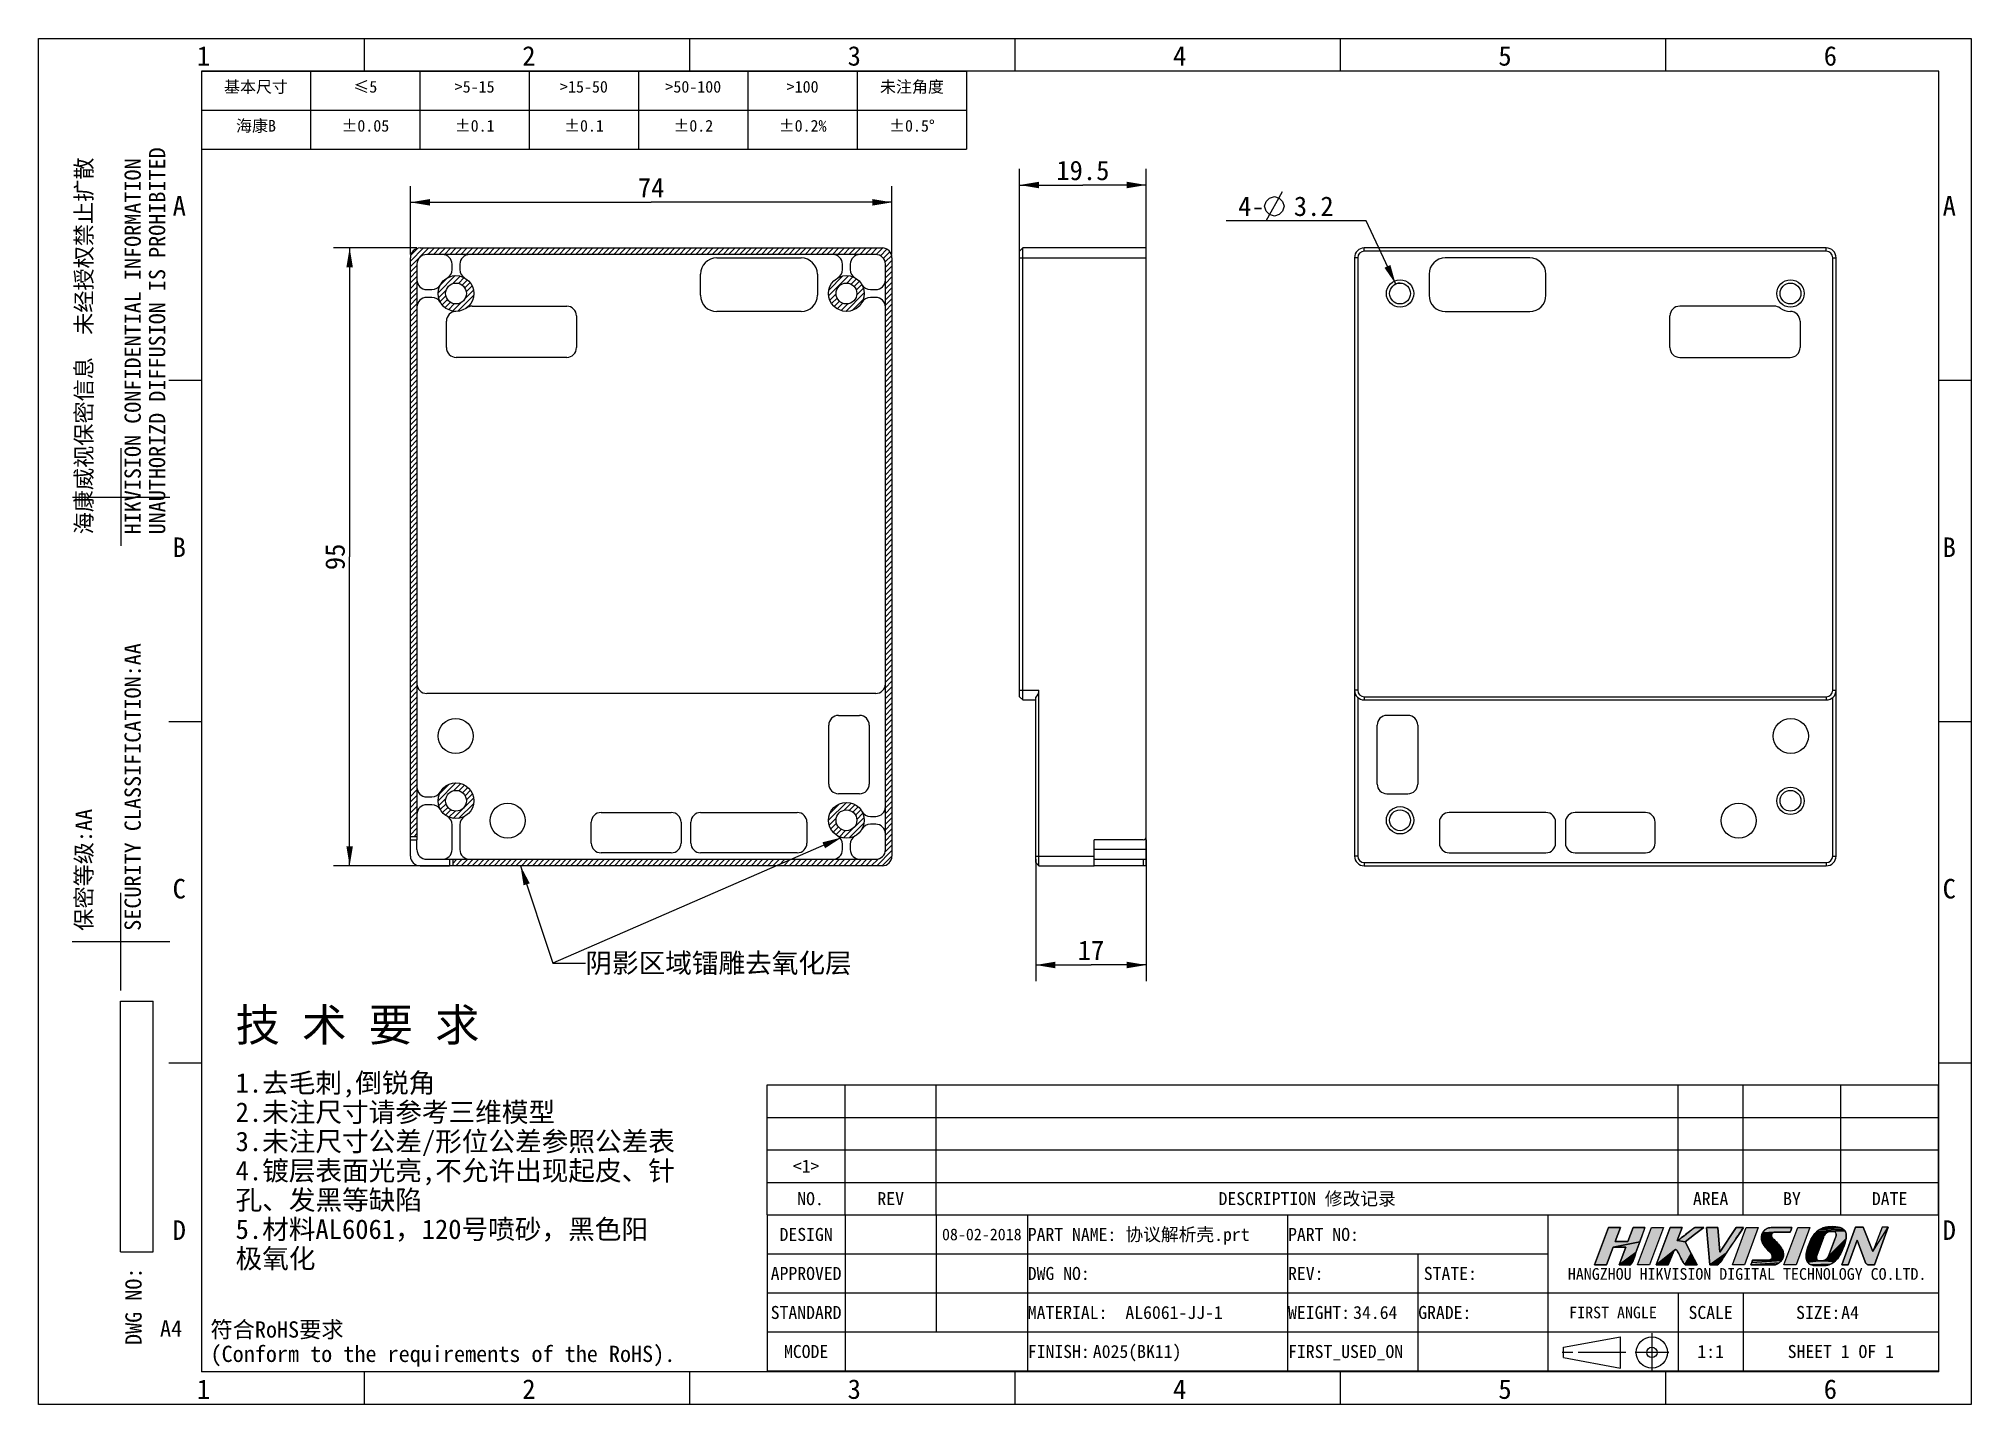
# Model space of a CAD drawing. Header units: millimetres. Extents: x 0 to 297, y 0 to 210.
import ezdxf
from ezdxf.enums import TextEntityAlignment as Align

# ---------------------------------------------------------------- set-up
doc = ezdxf.new("R2010")
doc.units = ezdxf.units.MM
doc.header["$LTSCALE"] = 16.335
doc.linetypes.add('CENTER', pattern=[0.6, 0.375, -0.075, 0.075, -0.075])
doc.linetypes.add('PHANTOM', pattern=[0.8, 0.45, -0.05, 0.1, -0.05, 0.1, -0.05])
doc.layers.get('0').update_dxf_attribs({"linetype": 'CONTINUOUS'})
for name, color, linetype in [('03_ALL_AXES', 7, 'CONTINUOUS'), ('09_ALL_ROUNDS', 7, 'CONTINUOUS'), ('10_ALL_CHAMFER', 7, 'CONTINUOUS'), ('11_ALL_COSMETICS', 7, 'CONTINUOUS'), ('20_ALL_FEATURES', 7, 'CONTINUOUS'), ('50_ALL_DETAILS', 7, 'CONTINUOUS'), ('51__DRAFT_DIMS', 7, 'CONTINUOUS'), ('54_ALL_TABLES', 7, 'CONTINUOUS'), ('DEFAULT_1', 7, 'CENTER')]:
    doc.layers.add(name, color=color, linetype=linetype)
doc.styles.get("Standard").update_dxf_attribs({"font": 'simfang.ttf'})
doc.styles.add('TEXTSTYLE_2', font='simfang.ttf')
doc.styles.add('TEXTSTYLE_3', font='simfang.ttf')
doc.styles.add('TEXTSTYLE_4', font='simfang.ttf')
doc.dimstyles.new('DIMSTYLE_1', dxfattribs={"dimtxt": 3, "dimasz": 3, "dimexe": 2.5, "dimexo": 0.5, "dimgap": 0.75, "dimtad": 1, "dimdsep": 46, "dimtxsty": 'Standard', "dimblk": '_FILLED', "dimblk1": '_FILLED', "dimblk2": '_FILLED', "dimcen": 0.09, "dimazin": 2, "dimtp": 0.3, "dimtm": 0.3, "dimtfac": 1, "dimtofl": 0, "dimtmove": 0, "dimatfit": 3, "dimldrblk": '_FILLED', "dimfxl": 0, "dimtolj": 1, "dimarcsym": 0})
doc.dimstyles.new('DIMSTYLE_2', dxfattribs={"dimtxt": 3, "dimasz": 3, "dimexe": 2.5, "dimexo": 0.5, "dimtad": 1, "dimdsep": 46, "dimtxsty": 'Standard', "dimblk": '_FILLED', "dimblk1": '_FILLED', "dimblk2": '_FILLED', "dimcen": 0.09, "dimazin": 2, "dimtp": 0.1, "dimtm": 0.1, "dimtfac": 1, "dimtofl": 0, "dimtmove": 0, "dimatfit": 1, "dimldrblk": '_FILLED', "dimfxl": 0, "dimtolj": 1, "dimarcsym": 0})
doc.dimstyles.new('DIMSTYLE_3', dxfattribs={"dimtxt": 3, "dimasz": 3, "dimexe": 2.5, "dimexo": 0.5, "dimgap": 0.75, "dimtad": 1, "dimdsep": 46, "dimtxsty": 'Standard', "dimblk": '_FILLED', "dimblk1": '_FILLED', "dimblk2": '_FILLED', "dimcen": 0.09, "dimclrt": 3, "dimazin": 2, "dimtp": 0.2, "dimtm": 0.2, "dimtfac": 1, "dimtofl": 0, "dimtmove": 0, "dimatfit": 3, "dimldrblk": '_FILLED', "dimfxl": 0, "dimtolj": 1, "dimarcsym": 0})
doc.dimstyles.get("Standard").update_dxf_attribs({"dimtxt": 3, "dimasz": 3, "dimexe": 2.5, "dimexo": 0.5, "dimtad": 1, "dimdsep": 46, "dimtxsty": 'Standard', "dimblk": '_FILLED', "dimblk1": '_FILLED', "dimblk2": '_FILLED', "dimcen": 0.09, "dimclrt": 3, "dimazin": 2, "dimtol": 1, "dimtp": 0.01, "dimtm": 0.01, "dimtfac": 1, "dimtofl": 0, "dimtmove": 0, "dimatfit": 3, "dimldrblk": '_FILLED', "dimfxl": 0, "dimtolj": 1, "dimarcsym": 0})

msp = doc.modelspace()

# ---------------------------------------------------------------- texts
at = {"color": 3, "style": 'TEXTSTYLE_3'}
for s, p in [('1', (24.318, 205.847)), ('2', (74.318, 205.847)), ('3', (124.318, 205.847)), ('4', (174.318, 205.847)), ('5', (224.318, 205.847)), ('6', (274.318, 205.847)), ('A', (20.589, 182.793)), ('A', (292.594, 182.793)), ('B', (20.589, 130.293)), ('B', (292.594, 130.293)), ('C', (20.589, 77.793)), ('C', (292.594, 77.793)), ('D', (20.589, 25.293)), ('D', (292.594, 25.293)), ('1', (24.318, 0.847)), ('2', (74.318, 0.847)), ('3', (124.318, 0.847)), ('4', (174.318, 0.847)), ('5', (224.318, 0.847)), ('6', (274.318, 0.847))]:
    msp.add_text(s, height=3, dxfattribs=at).set_placement(p)
at = {"color": 3}
for s, p in [('UNAUTHORIZD DIFFUSION IS PROHIBITED', (19.449, 133.763)), ('海康威视保密信息  未经授权禁止扩散', (8.199, 133.763)), ('HIKVISION CONFIDENTIAL INFORMATION    ', (15.699, 133.763)), ('SECURITY CLASSIFICATION:AA', (15.699, 72.823)), ('保密等级:AA', (8.199, 72.823))]:
    msp.add_text(s, height=2.5, rotation=90, dxfattribs=at).set_placement(p)
at = {"color": 3, "style": 'TEXTSTYLE_2'}
msp.add_text('DWG NO:', height=2.5, rotation=90, dxfattribs=at).set_placement((15.825, 15.086), align=Align.CENTER)
at = {"color": 3}
for s, p in [('A4', (18.649, 10.431)), ('符合RoHS要求', (26.41, 10.266)), ('(Conform to the requirements of the RoHS).', (26.41, 6.516))]:
    msp.add_text(s, height=2.5, dxfattribs=at).set_placement(p)
at = {"layer": '50_ALL_DETAILS', "color": 3}
for s, height, p in [('阴影区域镭雕去氧化层', 3, (84.017, 66.36)), ('PART NAME:', 2, (152.003, 25.131)), ('PART NO:', 2, (192.003, 25.131)), ('DWG NO:', 2, (152.003, 19.131)), ('REV:', 2, (192.003, 19.131)), ('MATERIAL:', 2, (152.003, 13.131)), ('WEIGHT:', 2, (192.003, 13.131)), ('GRADE:', 2, (212.003, 13.131)), ('FINISH:', 2, (152.003, 7.131)), ('FIRST_USED_ON ', 2, (192.003, 7.131))]:
    msp.add_text(s, height=height, dxfattribs=at).set_placement(p)
at = {"layer": '50_ALL_DETAILS', "color": 3, "style": 'TEXTSTYLE_4'}
for s, height, p in [('技 术 要 求', 5, (30.265, 55.846)), ('1.去毛刺,倒锐角', 3, (30.265, 47.936)), ('2.未注尺寸请参考三维模型', 3, (30.265, 43.436)), ('3.未注尺寸公差/形位公差参照公差表', 3, (30.265, 38.936)), ('4.镀层表面光亮,不允许出现起皮、针', 3, (30.265, 34.436)), ('孔、发黑等缺陷', 3, (30.265, 29.936)), ('5.材料AL6061，120号喷砂，黑色阳', 3, (30.265, 25.436)), ('极氧化', 3, (30.265, 20.936))]:
    msp.add_text(s, height=height, dxfattribs=at).set_placement(p)
at = {"layer": '50_ALL_DETAILS', "color": 3}
for s, height, p in [(' <1> ', 2, (117.94, 35.631)), ('DESCRIPTION 修改记录', 2, (194.94, 30.631)), (' NO.', 2, (117.94, 30.631)), ('AREA', 2, (256.94, 30.631)), ('BY', 2, (269.44, 30.631)), ('DATE', 2, (284.44, 30.631)), ('DESIGN', 2, (117.94, 25.131)), ('APPROVED', 2, (117.94, 19.131)), ('STATE:', 2, (216.94, 19.131)), (' HANGZHOU HIKVISION DIGITAL TECHNOLOGY CO.LTD.', 1.8, (261.94, 19.153)), ('STANDARD', 2, (117.94, 13.131)), ('FIRST ANGLE', 1.8, (241.94, 13.231)), ('SCALE', 2, (256.94, 13.131)), ('MCODE', 2, (117.94, 7.131))]:
    msp.add_text(s, height=height, dxfattribs=at).set_placement(p, align=Align.CENTER)
at = {"layer": '50_ALL_DETAILS', "color": 3, "style": 'TEXTSTYLE_2'}
msp.add_text('REV', height=2, dxfattribs=at).set_placement((130.94, 30.631), align=Align.CENTER)
at = {"layer": '50_ALL_DETAILS', "color": 7}
for s, height, p in [('08-02-2018', 1.8, (144.94, 25.231)), ('1:1', 2, (256.94, 7.131)), ('SHEET 1 OF 1', 2, (276.94, 7.131))]:
    msp.add_text(s, height=height, dxfattribs=at).set_placement(p, align=Align.CENTER)
for s, p in [('协议解析壳.prt', (167.003, 25.131)), ('AL6061-JJ-1', (167.003, 13.131)), ('34.64', (202.003, 13.131)), ('A4', (277.003, 13.131)), ('A025(BK11)', (162.003, 7.131))]:
    msp.add_text(s, height=2, dxfattribs=at).set_placement(p)
at = {"layer": '50_ALL_DETAILS', "color": 3}
msp.add_text('SIZE:', height=2, dxfattribs=at).set_placement((276.878, 13.131), align=Align.RIGHT)
at = {"layer": '54_ALL_TABLES', "color": 3}
for s, p in [('基本尺寸', (33.4, 201.7)), ('≤5', (50.2, 201.7)), ('>5-15', (67, 201.7)), ('>15-50', (83.8, 201.7)), ('>50-100', (100.6, 201.7)), ('>100', (117.4, 201.7)), ('未注角度', (134.2, 201.7)), ('海康B', (33.4, 195.7)), ('±0.05', (50.2, 195.7)), ('±0.1', (67, 195.7)), ('±0.1', (83.8, 195.7)), ('±0.2', (100.6, 195.7)), ('±0.2%', (117.4, 195.7)), ('±0.5°', (134.2, 195.7))]:
    msp.add_text(s, height=1.8, dxfattribs=at).set_placement(p, align=Align.CENTER)

# ---------------------------------------------------------------- blocks, each defined once
blk = doc.blocks.new('LOGO_BL0', base_point=(261.67, 24.33))
for color, points in [(1, [(244.22, 25.03), (245.01, 27.21), (246.85, 27.2), (246.06, 25.01), (241.96, 24.18), (240.95, 21.44), (239.1, 21.44), (241.23, 27.21), (243.08, 27.21), (242.29, 25.04)]), (1, [(251.83, 25.2), (251.84, 25.2), (251.85, 25.21), (251.85, 25.21), (251.86, 25.21), (251.87, 25.21), (253.02, 24.99), (253.94, 23.22), (252.97, 21.51), (252.94, 21.54), (252.92, 21.56), (252.88, 21.61), (252.85, 21.65), (252.82, 21.69), (252.79, 21.74), (252.71, 21.88), (252.62, 22.02), (252.52, 22.2), (252.42, 22.38), (252.33, 22.57), (252.24, 22.76), (252.15, 22.95), (252.04, 23.18), (251.92, 23.4), (251.88, 23.49), (251.82, 23.57), (251.77, 23.65), (251.7, 23.72), (251.68, 23.74), (251.66, 23.75), (251.64, 23.76), (251.62, 23.77), (251.6, 23.78), (251.58, 23.79), (251.56, 23.79), (251.54, 23.79), (251.51, 23.78), (251.49, 23.78), (251.47, 23.77), (251.45, 23.76), (251.42, 23.75), (251.39, 23.73), (248.58, 21.44), (249.64, 24.32), (250.7, 27.21), (251.63, 27.21), (252.55, 27.21), (251.81, 25.21), (251.82, 25.2)]), (1, [(255.91, 27.21), (254.46, 26.1), (253.02, 24.99), (251.87, 25.21), (251.88, 25.21), (251.89, 25.22), (251.89, 25.22), (251.91, 25.23), (251.92, 25.23), (251.93, 25.24), (252.1, 25.35), (252.26, 25.47), (252.42, 25.6), (252.86, 25.94), (253.29, 26.27), (253.71, 26.6), (254.12, 26.92), (254.49, 27.21), (255.2, 27.21)]), (7, [(259.7, 23.8), (259.34, 23.25), (256.8, 21.44), (256.3, 27.22), (258.05, 27.21), (258.36, 23.4), (260.88, 27.2), (262, 27.2), (261.61, 26.63), (260.71, 25.31)]), (7, [(266.13, 27.19), (266.23, 27.19), (269.43, 27.19), (269.3, 26.84), (269.16, 26.48), (266.92, 26.48), (266.86, 26.48), (264.93, 26.39), (265, 26.5), (265.08, 26.61), (265.17, 26.71), (265.26, 26.8), (265.36, 26.88), (265.48, 26.95), (265.6, 27.02), (265.73, 27.08), (265.86, 27.12), (265.95, 27.15), (266.04, 27.17)]), (7, [(277.5, 26.78), (277.59, 26.66), (273.23, 26.53), (273.53, 26.77), (277.4, 26.88)]), (7, [(277.27, 26.98), (277.4, 26.88), (273.53, 26.77), (273.87, 26.97), (276.97, 27.12), (277.12, 27.06)]), (7, [(276.59, 27.23), (276.78, 27.19), (276.97, 27.12), (273.87, 26.97), (274.23, 27.13), (274.57, 27.23), (276.39, 27.27)]), (7, [(275.64, 27.33), (276.02, 27.31), (276.39, 27.27), (274.57, 27.23), (274.93, 27.29), (275.28, 27.32)]), (7, [(280.38, 27.23), (281.86, 23.49), (284.24, 27.23), (282.1, 21.45), (281.21, 21.45), (281.16, 21.46), (281.12, 21.47), (281.08, 21.48), (281.04, 21.49), (281, 21.52), (280.96, 21.54), (280.93, 21.57), (280.89, 21.6), (280.86, 21.63), (280.83, 21.66), (280.8, 21.69), (280.77, 21.74), (280.74, 21.79), (280.71, 21.83), (280.69, 21.88), (280.67, 21.93), (279.46, 25.23), (278.09, 21.45), (277.12, 21.45), (279.2, 27.23)]), (1, [(241.96, 24.18), (246.06, 25.01), (245.46, 23.34), (242.89, 21.44), (243.91, 24.17)]), (7, [(266.34, 25.77), (266.36, 25.71), (264.74, 25.61), (264.75, 25.75), (266.31, 25.83)]), (7, [(266.39, 25.66), (266.43, 25.6), (264.75, 25.46), (264.74, 25.61), (266.36, 25.71)]), (7, [(266.3, 25.89), (266.31, 25.83), (264.75, 25.75), (264.76, 25.88), (266.29, 25.96)]), (7, [(266.5, 25.51), (266.68, 25.33), (266.86, 25.16), (267.04, 24.98), (267.21, 24.8), (267.38, 24.61), (267.54, 24.42), (267.69, 24.22), (267.83, 24.02), (267.95, 23.8), (265.83, 23.63), (265.57, 23.92), (265.41, 24.09), (265.27, 24.27), (265.13, 24.45), (265.05, 24.58), (264.97, 24.71), (264.9, 24.85), (264.84, 25), (264.8, 25.15), (264.77, 25.3), (264.75, 25.46), (266.43, 25.6), (266.46, 25.55)]), (7, [(266.29, 26.02), (266.29, 25.96), (264.76, 25.88), (264.79, 26.01), (266.31, 26.14), (266.3, 26.08)]), (7, [(266.33, 26.18), (266.31, 26.14), (264.79, 26.01), (264.83, 26.14), (266.35, 26.23)]), (7, [(266.38, 26.28), (266.35, 26.23), (264.83, 26.14), (264.87, 26.27), (266.5, 26.38), (266.46, 26.35), (266.42, 26.32)]), (7, [(266.56, 26.41), (266.5, 26.38), (264.87, 26.27), (264.93, 26.39), (266.86, 26.48), (266.8, 26.48), (266.74, 26.47), (266.67, 26.46), (266.62, 26.44)]), (7, [(268.01, 23.65), (268.07, 23.5), (268.11, 23.34), (268.14, 23.19), (268.15, 23.03), (268.14, 22.89), (268.12, 22.75), (268.09, 22.61), (268.04, 22.48), (267.98, 22.35), (267.92, 22.24), (267.85, 22.13), (265.93, 22.19), (265.98, 22.19), (266.03, 22.2), (266.08, 22.21), (266.13, 22.23), (266.18, 22.25), (266.23, 22.27), (266.27, 22.31), (266.3, 22.34), (266.34, 22.39), (266.36, 22.43), (266.38, 22.48), (266.4, 22.54), (266.41, 22.59), (266.42, 22.65), (266.41, 22.72), (266.41, 22.78), (266.39, 22.84), (266.38, 22.9), (266.36, 22.96), (266.32, 23.05), (266.27, 23.13), (266.22, 23.21), (266.17, 23.28), (266.11, 23.35), (265.83, 23.63), (267.95, 23.8)]), (7, [(274.31, 25.74), (274.26, 25.64), (273.75, 24.26), (273.25, 22.88), (271.61, 22.81), (271.63, 23.08), (271.67, 23.34), (271.73, 23.61), (271.88, 24.16), (272.07, 24.69), (272.29, 25.19), (272.41, 25.44), (272.54, 25.68), (274.41, 25.94), (274.36, 25.84)]), (7, [(274.47, 26.03), (274.41, 25.94), (272.54, 25.68), (272.74, 25.98), (274.6, 26.21), (274.53, 26.12)]), (7, [(274.68, 26.29), (274.6, 26.21), (272.74, 25.98), (272.97, 26.27), (275, 26.51), (274.91, 26.47), (274.84, 26.42), (274.76, 26.37)]), (7, [(275.08, 26.55), (275, 26.51), (272.97, 26.27), (273.23, 26.53), (275.34, 26.59), (275.25, 26.59), (275.17, 26.57)]), (7, [(275.8, 26.6), (275.34, 26.59), (273.23, 26.53), (277.59, 26.66), (277.67, 26.54), (277.73, 26.38), (277.77, 26.21), (277.79, 26.03), (277.79, 25.85), (277.78, 25.67), (277.76, 25.49), (275.05, 22.8), (276.14, 25.64), (276.17, 25.73), (276.19, 25.81), (276.21, 25.9), (276.22, 25.99), (276.22, 26.05), (276.23, 26.11), (276.22, 26.17), (276.21, 26.24), (276.2, 26.3), (276.18, 26.34), (276.17, 26.38), (276.15, 26.42), (276.12, 26.45), (276.09, 26.49), (276.06, 26.52), (276.02, 26.54), (275.98, 26.56), (275.94, 26.58), (275.89, 26.59), (275.85, 26.6)]), (7, [(276.76, 22.87), (276.6, 22.62), (276.43, 22.39), (276.24, 22.18), (274.14, 22.07), (274.16, 22.08), (274.19, 22.08), (274.22, 22.09), (274.26, 22.1), (274.29, 22.12), (274.32, 22.13), (274.36, 22.14), (274.4, 22.16), (274.45, 22.18), (274.5, 22.21), (274.55, 22.24), (274.59, 22.26), (274.63, 22.29), (274.66, 22.31), (274.69, 22.34), (274.73, 22.36), (274.76, 22.39), (274.78, 22.41), (274.81, 22.44), (274.83, 22.46), (274.86, 22.49), (274.88, 22.51), (274.9, 22.53), (274.91, 22.56), (274.93, 22.58), (274.95, 22.6), (274.96, 22.63), (274.98, 22.65), (274.99, 22.68), (275.01, 22.7), (275.02, 22.73), (275.03, 22.74), (275.04, 22.76), (275.04, 22.78), (275.05, 22.8), (277.76, 25.49), (277.69, 25.16), (277.61, 24.83), (277.51, 24.52), (277.39, 24.21), (277.27, 23.9), (277.16, 23.64), (277.04, 23.38), (276.91, 23.12)]), (1, [(244.54, 21.44), (244.5, 21.43), (242.89, 21.44), (245.46, 23.34), (245.27, 22.8), (245.08, 22.25), (245.06, 22.17), (245.03, 22.09), (244.99, 22), (244.96, 21.92), (244.92, 21.85), (244.87, 21.77), (244.82, 21.7), (244.77, 21.63), (244.71, 21.56), (244.68, 21.53), (244.64, 21.51), (244.61, 21.48), (244.58, 21.46)]), (1, [(251.26, 23.57), (250.43, 21.44), (249.51, 21.44), (248.58, 21.44), (251.39, 23.73), (251.37, 23.7), (251.34, 23.68), (251.32, 23.65), (251.3, 23.62), (251.27, 23.6)]), (1, [(252.97, 21.51), (253.94, 23.22), (254.85, 21.44), (253.19, 21.44), (253.15, 21.44), (253.11, 21.45), (253.07, 21.46), (253.04, 21.47), (253, 21.49)]), (7, [(258.07, 21.49), (257.99, 21.44), (256.8, 21.44), (259.34, 23.25), (258.99, 22.68), (258.89, 22.51), (258.78, 22.33), (258.66, 22.17), (258.54, 22), (258.41, 21.84), (258.28, 21.69), (258.21, 21.62), (258.14, 21.55)]), (7, [(267.59, 21.86), (267.48, 21.77), (263.12, 21.45), (263.25, 21.82), (267.85, 22.13), (267.77, 22.04), (267.68, 21.94)]), (7, [(266.79, 21.46), (266.68, 21.45), (263.12, 21.45), (267.48, 21.77), (267.36, 21.69), (267.24, 21.62), (267.11, 21.56), (267.01, 21.52), (266.9, 21.48)]), (7, [(265.27, 22.19), (265.93, 22.19), (267.85, 22.13), (263.25, 21.82), (263.39, 22.18)]), (7, [(273.24, 22.83), (273.23, 22.8), (271.62, 22.53), (271.61, 22.81), (273.25, 22.88), (273.25, 22.87), (273.24, 22.87), (273.24, 22.86)]), (7, [(273.21, 22.54), (273.22, 22.52), (271.66, 22.3), (271.62, 22.53), (273.23, 22.8), (273.23, 22.76), (273.22, 22.74), (273.22, 22.72), (273.22, 22.69), (273.22, 22.66), (273.21, 22.63), (273.21, 22.59), (273.21, 22.56)]), (7, [(273.26, 22.3), (273.27, 22.29), (271.73, 22.08), (271.66, 22.3), (273.22, 22.52), (273.22, 22.49), (273.22, 22.47), (273.22, 22.45), (273.23, 22.43), (273.23, 22.41), (273.23, 22.39), (273.24, 22.38), (273.24, 22.36), (273.25, 22.35), (273.25, 22.33), (273.26, 22.32)]), (7, [(273.49, 22.08), (273.5, 22.08), (271.83, 21.88), (271.73, 22.08), (273.27, 22.29), (273.27, 22.28), (273.28, 22.27), (273.28, 22.26), (273.29, 22.25), (273.29, 22.24), (273.3, 22.23), (273.31, 22.22), (273.31, 22.21), (273.32, 22.2), (273.33, 22.19), (273.34, 22.19), (273.34, 22.18), (273.35, 22.17), (273.36, 22.16), (273.37, 22.15), (273.38, 22.14), (273.39, 22.14), (273.4, 22.13), (273.41, 22.12), (273.42, 22.12), (273.43, 22.11), (273.44, 22.1), (273.45, 22.1), (273.47, 22.09), (273.48, 22.09)]), (7, [(273.99, 22.05), (274, 22.05), (274.01, 22.05), (276.04, 21.99), (275.82, 21.81), (275.58, 21.66), (275.37, 21.56), (272.34, 21.47), (272.14, 21.57), (271.97, 21.7), (271.83, 21.88), (273.5, 22.08), (273.52, 22.07), (273.53, 22.07), (273.55, 22.07), (273.56, 22.06), (273.58, 22.06), (273.59, 22.06), (273.61, 22.06), (273.63, 22.05), (273.64, 22.05), (273.66, 22.05), (273.68, 22.05), (273.7, 22.05), (273.74, 22.05), (273.81, 22.05), (273.87, 22.05), (273.92, 22.05), (273.92, 22.05), (273.96, 22.05), (273.97, 22.05), (273.97, 22.05)]), (7, [(275.15, 21.48), (274.93, 21.41), (274.7, 21.37), (274.42, 21.34), (274.14, 21.33), (273.86, 21.33), (272.99, 21.35), (272.77, 21.37), (272.55, 21.41), (272.34, 21.47), (275.37, 21.56)]), (7, [(274.14, 22.07), (276.24, 22.18), (276.04, 21.99), (274.01, 22.05), (274.03, 22.05), (274.04, 22.06), (274.09, 22.06), (274.11, 22.07)])]:
    blk.add_hatch(color=color).paths.add_polyline_path(points)
at = {"color": 1}
for p, q in [((241.23, 27.21), (239.1, 21.44)), ((243.08, 27.21), (241.23, 27.21)), ((242.29, 25.04), (243.08, 27.21)), ((245.01, 27.21), (244.22, 25.03)), ((246.85, 27.2), (245.01, 27.21)), ((245.72, 21.44), (247.85, 27.21)), ((249.69, 27.21), (247.57, 21.44)), ((247.85, 27.21), (249.69, 27.21)), ((250.7, 27.21), (249.64, 24.32)), ((251.63, 27.21), (250.7, 27.21)), ((252.55, 27.21), (251.63, 27.21)), ((251.81, 25.21), (252.55, 27.21)), ((254.46, 26.1), (255.91, 27.21)), ((255.2, 27.21), (254.49, 27.21)), ((255.91, 27.21), (255.2, 27.21)), ((240.95, 21.44), (241.96, 24.18)), ((241.96, 24.18), (243.91, 24.17)), ((244.22, 25.03), (242.29, 25.04)), ((243.91, 24.17), (242.89, 21.44)), ((249.64, 24.32), (248.58, 21.44)), ((253.02, 24.99), (254.46, 26.1)), ((253.94, 23.22), (253.02, 24.99)), ((239.1, 21.44), (240.95, 21.44)), ((242.89, 21.44), (244.5, 21.43)), ((247.57, 21.44), (245.72, 21.44)), ((248.58, 21.44), (249.51, 21.44)), ((249.51, 21.44), (250.43, 21.44)), ((250.43, 21.46), (250.45, 21.5)), ((250.45, 21.5), (250.46, 21.53)), ((250.46, 21.53), (250.5, 21.64)), ((250.5, 21.64), (250.56, 21.78)), ((250.56, 21.78), (250.69, 22.12)), ((253.19, 21.44), (254.85, 21.44)), ((254.85, 21.44), (253.94, 23.22))]:
    blk.add_line(p, q, dxfattribs=at)
at = {"color": 7}
for p, q in [((256.3, 27.22), (256.8, 21.44)), ((258.05, 27.21), (256.3, 27.22)), ((258.36, 23.4), (258.05, 27.21)), ((260.88, 27.2), (258.36, 23.4)), ((260.28, 21.44), (262.4, 27.21)), ((262, 27.2), (260.88, 27.2)), ((264.25, 27.21), (262.12, 21.44)), ((262.4, 27.21), (264.25, 27.21)), ((269.43, 27.19), (266.23, 27.19)), ((268.21, 21.44), (270.33, 27.21)), ((269.16, 26.48), (269.3, 26.84)), ((269.3, 26.84), (269.43, 27.19)), ((272.18, 27.21), (270.06, 21.44)), ((270.33, 27.21), (272.18, 27.21)), ((279.2, 27.23), (277.12, 21.45)), ((280.38, 27.23), (279.2, 27.23)), ((281.86, 23.49), (280.38, 27.23)), ((283.28, 27.23), (281.86, 23.49)), ((282.1, 21.45), (284.24, 27.23)), ((284.24, 27.23), (283.28, 27.23)), ((266.92, 26.48), (269.16, 26.48)), ((273.25, 22.88), (273.75, 24.26)), ((273.75, 24.26), (274.26, 25.64)), ((276.14, 25.64), (275.05, 22.8)), ((275.34, 26.59), (275.8, 26.6)), ((278.09, 21.45), (279.46, 25.23)), ((279.46, 25.23), (280.67, 21.93)), ((251.26, 23.57), (250.43, 21.44)), ((256.8, 21.44), (257.99, 21.44)), ((262.12, 21.44), (260.28, 21.44)), ((263.25, 21.82), (263.12, 21.45)), ((263.12, 21.45), (266.68, 21.45)), ((263.39, 22.18), (263.25, 21.82)), ((270.06, 21.44), (268.21, 21.44)), ((272.99, 21.35), (273.86, 21.33)), ((273.74, 22.05), (273.7, 22.05)), ((273.81, 22.05), (273.74, 22.05)), ((273.87, 22.05), (273.81, 22.05)), ((273.92, 22.05), (273.87, 22.05)), ((273.96, 22.05), (273.92, 22.05)), ((273.92, 22.05), (273.92, 22.05)), ((273.97, 22.05), (273.96, 22.05)), ((273.97, 22.05), (273.97, 22.05)), ((274.04, 22.06), (274.09, 22.06)), ((277.12, 21.45), (278.09, 21.45)), ((281.21, 21.45), (282.1, 21.45))]:
    blk.add_line(p, q, dxfattribs=at)
at = {"color": 1}
for points in [[(244.22, 25.03), (245.01, 27.21), (246.85, 27.2), (246.06, 25.01), (241.96, 24.18), (240.95, 21.44), (239.1, 21.44), (241.23, 27.21), (243.08, 27.21), (242.29, 25.04), (244.22, 25.03)], [(251.83, 25.2), (251.84, 25.2), (251.85, 25.21), (251.85, 25.21), (251.86, 25.21), (251.87, 25.21), (253.02, 24.99), (253.94, 23.22), (252.97, 21.51), (252.94, 21.54), (252.92, 21.56), (252.88, 21.61), (252.85, 21.65), (252.82, 21.69), (252.79, 21.74), (252.71, 21.88), (252.62, 22.02), (252.52, 22.2), (252.42, 22.38), (252.33, 22.57), (252.24, 22.76), (252.15, 22.95), (252.04, 23.18), (251.92, 23.4), (251.88, 23.49), (251.82, 23.57), (251.77, 23.65), (251.7, 23.72), (251.68, 23.74), (251.66, 23.75), (251.64, 23.76), (251.62, 23.77), (251.6, 23.78), (251.58, 23.79), (251.56, 23.79), (251.54, 23.79), (251.51, 23.78), (251.49, 23.78), (251.47, 23.77), (251.45, 23.76), (251.42, 23.75), (251.39, 23.73), (248.58, 21.44), (249.64, 24.32), (250.7, 27.21), (251.63, 27.21), (252.55, 27.21), (251.81, 25.21), (251.82, 25.2), (251.83, 25.2)], [(255.91, 27.21), (254.46, 26.1), (253.02, 24.99), (251.87, 25.21), (251.88, 25.21), (251.89, 25.22), (251.89, 25.22), (251.91, 25.23), (251.92, 25.23), (251.93, 25.24), (252.1, 25.35), (252.26, 25.47), (252.42, 25.6), (252.86, 25.94), (253.29, 26.27), (253.71, 26.6), (254.12, 26.92), (254.49, 27.21), (255.2, 27.21), (255.91, 27.21)], [(241.96, 24.18), (246.06, 25.01), (245.46, 23.34), (242.89, 21.44), (243.91, 24.17), (241.96, 24.18)], [(244.54, 21.44), (244.5, 21.43), (242.89, 21.44), (245.46, 23.34), (245.27, 22.8), (245.08, 22.25), (245.06, 22.17), (245.03, 22.09), (244.99, 22), (244.96, 21.92), (244.92, 21.85), (244.87, 21.77), (244.82, 21.7), (244.77, 21.63), (244.71, 21.56), (244.68, 21.53), (244.64, 21.51), (244.61, 21.48), (244.58, 21.46), (244.54, 21.44)], [(251.26, 23.57), (250.43, 21.44), (249.51, 21.44), (248.58, 21.44), (251.39, 23.73), (251.37, 23.7), (251.34, 23.68), (251.32, 23.65), (251.3, 23.62), (251.27, 23.6), (251.26, 23.57)], [(252.97, 21.51), (253.94, 23.22), (254.85, 21.44), (253.19, 21.44), (253.15, 21.44), (253.11, 21.45), (253.07, 21.46), (253.04, 21.47), (253, 21.49), (252.97, 21.51)]]:
    blk.add_lwpolyline(points, dxfattribs=at)
at = {"color": 7}
for points in [[(259.7, 23.8), (259.34, 23.25), (256.8, 21.44), (256.3, 27.22), (258.05, 27.21), (258.36, 23.4), (260.88, 27.2), (262, 27.2), (261.61, 26.63), (260.71, 25.31), (259.7, 23.8)], [(266.13, 27.19), (266.23, 27.19), (269.43, 27.19), (269.3, 26.84), (269.16, 26.48), (266.92, 26.48), (266.86, 26.48), (264.93, 26.39), (265, 26.5), (265.08, 26.61), (265.17, 26.71), (265.26, 26.8), (265.36, 26.88), (265.48, 26.95), (265.6, 27.02), (265.73, 27.08), (265.86, 27.12), (265.95, 27.15), (266.04, 27.17), (266.13, 27.19)], [(277.5, 26.78), (277.59, 26.66), (273.23, 26.53), (273.53, 26.77), (277.4, 26.88), (277.5, 26.78)], [(277.27, 26.98), (277.4, 26.88), (273.53, 26.77), (273.87, 26.97), (276.97, 27.12), (277.12, 27.06), (277.27, 26.98)], [(276.59, 27.23), (276.78, 27.19), (276.97, 27.12), (273.87, 26.97), (274.23, 27.13), (274.57, 27.23), (276.39, 27.27), (276.59, 27.23)], [(275.64, 27.33), (276.02, 27.31), (276.39, 27.27), (274.57, 27.23), (274.93, 27.29), (275.28, 27.32), (275.64, 27.33)], [(280.38, 27.23), (281.86, 23.49), (284.24, 27.23), (282.1, 21.45), (281.21, 21.45), (281.16, 21.46), (281.12, 21.47), (281.08, 21.48), (281.04, 21.49), (281, 21.52), (280.96, 21.54), (280.93, 21.57), (280.89, 21.6), (280.86, 21.63), (280.83, 21.66), (280.8, 21.69), (280.77, 21.74), (280.74, 21.79), (280.71, 21.83), (280.69, 21.88), (280.67, 21.93), (279.46, 25.23), (278.09, 21.45), (277.12, 21.45), (279.2, 27.23), (280.38, 27.23)], [(266.34, 25.77), (266.36, 25.71), (264.74, 25.61), (264.75, 25.75), (266.31, 25.83), (266.34, 25.77)], [(266.39, 25.66), (266.43, 25.6), (264.75, 25.46), (264.74, 25.61), (266.36, 25.71), (266.39, 25.66)], [(266.3, 25.89), (266.31, 25.83), (264.75, 25.75), (264.76, 25.88), (266.29, 25.96), (266.3, 25.89)], [(266.5, 25.51), (266.68, 25.33), (266.86, 25.16), (267.04, 24.98), (267.21, 24.8), (267.38, 24.61), (267.54, 24.42), (267.69, 24.22), (267.83, 24.02), (267.95, 23.8), (265.83, 23.63), (265.57, 23.92), (265.41, 24.09), (265.27, 24.27), (265.13, 24.45), (265.05, 24.58), (264.97, 24.71), (264.9, 24.85), (264.84, 25), (264.8, 25.15), (264.77, 25.3), (264.75, 25.46), (266.43, 25.6), (266.46, 25.55), (266.5, 25.51)], [(266.29, 26.02), (266.29, 25.96), (264.76, 25.88), (264.79, 26.01), (266.31, 26.14), (266.3, 26.08), (266.29, 26.02)], [(266.33, 26.18), (266.31, 26.14), (264.79, 26.01), (264.83, 26.14), (266.35, 26.23), (266.33, 26.18)], [(266.38, 26.28), (266.35, 26.23), (264.83, 26.14), (264.87, 26.27), (266.5, 26.38), (266.46, 26.35), (266.42, 26.32), (266.38, 26.28)], [(266.56, 26.41), (266.5, 26.38), (264.87, 26.27), (264.93, 26.39), (266.86, 26.48), (266.8, 26.48), (266.74, 26.47), (266.67, 26.46), (266.62, 26.44), (266.56, 26.41)], [(268.01, 23.65), (268.07, 23.5), (268.11, 23.34), (268.14, 23.19), (268.15, 23.03), (268.14, 22.89), (268.12, 22.75), (268.09, 22.61), (268.04, 22.48), (267.98, 22.35), (267.92, 22.24), (267.85, 22.13), (265.93, 22.19), (265.98, 22.19), (266.03, 22.2), (266.08, 22.21), (266.13, 22.23), (266.18, 22.25), (266.23, 22.27), (266.27, 22.31), (266.3, 22.34), (266.34, 22.39), (266.36, 22.43), (266.38, 22.48), (266.4, 22.54), (266.41, 22.59), (266.42, 22.65), (266.41, 22.72), (266.41, 22.78), (266.39, 22.84), (266.38, 22.9), (266.36, 22.96), (266.32, 23.05), (266.27, 23.13), (266.22, 23.21), (266.17, 23.28), (266.11, 23.35), (265.83, 23.63), (267.95, 23.8), (268.01, 23.65)], [(274.31, 25.74), (274.26, 25.64), (273.75, 24.26), (273.25, 22.88), (271.61, 22.81), (271.63, 23.08), (271.67, 23.34), (271.73, 23.61), (271.88, 24.16), (272.07, 24.69), (272.29, 25.19), (272.41, 25.44), (272.54, 25.68), (274.41, 25.94), (274.36, 25.84), (274.31, 25.74)], [(274.47, 26.03), (274.41, 25.94), (272.54, 25.68), (272.74, 25.98), (274.6, 26.21), (274.53, 26.12), (274.47, 26.03)], [(274.68, 26.29), (274.6, 26.21), (272.74, 25.98), (272.97, 26.27), (275, 26.51), (274.91, 26.47), (274.84, 26.42), (274.76, 26.37), (274.68, 26.29)], [(275.08, 26.55), (275, 26.51), (272.97, 26.27), (273.23, 26.53), (275.34, 26.59), (275.25, 26.59), (275.17, 26.57), (275.08, 26.55)], [(275.8, 26.6), (275.34, 26.59), (273.23, 26.53), (277.59, 26.66), (277.67, 26.54), (277.73, 26.38), (277.77, 26.21), (277.79, 26.03), (277.79, 25.85), (277.78, 25.67), (277.76, 25.49), (275.05, 22.8), (276.14, 25.64), (276.17, 25.73), (276.19, 25.81), (276.21, 25.9), (276.22, 25.99), (276.22, 26.05), (276.23, 26.11), (276.22, 26.17), (276.21, 26.24), (276.2, 26.3), (276.18, 26.34), (276.17, 26.38), (276.15, 26.42), (276.12, 26.45), (276.09, 26.49), (276.06, 26.52), (276.02, 26.54), (275.98, 26.56), (275.94, 26.58), (275.89, 26.59), (275.85, 26.6), (275.8, 26.6)], [(276.76, 22.87), (276.6, 22.62), (276.43, 22.39), (276.24, 22.18), (274.14, 22.07), (274.16, 22.08), (274.19, 22.08), (274.22, 22.09), (274.26, 22.1), (274.29, 22.12), (274.32, 22.13), (274.36, 22.14), (274.4, 22.16), (274.45, 22.18), (274.5, 22.21), (274.55, 22.24), (274.59, 22.26), (274.63, 22.29), (274.66, 22.31), (274.69, 22.34), (274.73, 22.36), (274.76, 22.39), (274.78, 22.41), (274.81, 22.44), (274.83, 22.46), (274.86, 22.49), (274.88, 22.51), (274.9, 22.53), (274.91, 22.56), (274.93, 22.58), (274.95, 22.6), (274.96, 22.63), (274.98, 22.65), (274.99, 22.68), (275.01, 22.7), (275.02, 22.73), (275.03, 22.74), (275.04, 22.76), (275.04, 22.78), (275.05, 22.8), (277.76, 25.49), (277.69, 25.16), (277.61, 24.83), (277.51, 24.52), (277.39, 24.21), (277.27, 23.9), (277.16, 23.64), (277.04, 23.38), (276.91, 23.12), (276.76, 22.87)], [(258.07, 21.49), (257.99, 21.44), (256.8, 21.44), (259.34, 23.25), (258.99, 22.68), (258.89, 22.51), (258.78, 22.33), (258.66, 22.17), (258.54, 22), (258.41, 21.84), (258.28, 21.69), (258.21, 21.62), (258.14, 21.55), (258.07, 21.49)], [(267.59, 21.86), (267.48, 21.77), (263.12, 21.45), (263.25, 21.82), (267.85, 22.13), (267.77, 22.04), (267.68, 21.94), (267.59, 21.86)], [(266.79, 21.46), (266.68, 21.45), (263.12, 21.45), (267.48, 21.77), (267.36, 21.69), (267.24, 21.62), (267.11, 21.56), (267.01, 21.52), (266.9, 21.48), (266.79, 21.46)], [(265.27, 22.19), (265.93, 22.19), (267.85, 22.13), (263.25, 21.82), (263.39, 22.18), (265.27, 22.19)], [(273.24, 22.83), (273.23, 22.8), (271.62, 22.53), (271.61, 22.81), (273.25, 22.88), (273.25, 22.87), (273.24, 22.87), (273.24, 22.86), (273.24, 22.83)], [(273.21, 22.54), (273.22, 22.52), (271.66, 22.3), (271.62, 22.53), (273.23, 22.8), (273.23, 22.76), (273.22, 22.74), (273.22, 22.72), (273.22, 22.69), (273.22, 22.66), (273.21, 22.63), (273.21, 22.59), (273.21, 22.56), (273.21, 22.54)], [(273.26, 22.3), (273.27, 22.29), (271.73, 22.08), (271.66, 22.3), (273.22, 22.52), (273.22, 22.49), (273.22, 22.47), (273.22, 22.45), (273.23, 22.43), (273.23, 22.41), (273.23, 22.39), (273.24, 22.38), (273.24, 22.36), (273.25, 22.35), (273.25, 22.33), (273.26, 22.32), (273.26, 22.3)], [(273.49, 22.08), (273.5, 22.08), (271.83, 21.88), (271.73, 22.08), (273.27, 22.29), (273.27, 22.28), (273.28, 22.27), (273.28, 22.26), (273.29, 22.25), (273.29, 22.24), (273.3, 22.23), (273.31, 22.22), (273.31, 22.21), (273.32, 22.2), (273.33, 22.19), (273.34, 22.19), (273.34, 22.18), (273.35, 22.17), (273.36, 22.16), (273.37, 22.15), (273.38, 22.14), (273.39, 22.14), (273.4, 22.13), (273.41, 22.12), (273.42, 22.12), (273.43, 22.11), (273.44, 22.1), (273.45, 22.1), (273.47, 22.09), (273.48, 22.09), (273.49, 22.08)], [(273.99, 22.05), (274, 22.05), (274.01, 22.05), (276.04, 21.99), (275.82, 21.81), (275.58, 21.66), (275.37, 21.56), (272.34, 21.47), (272.14, 21.57), (271.97, 21.7), (271.83, 21.88), (273.5, 22.08), (273.52, 22.07), (273.53, 22.07), (273.55, 22.07), (273.56, 22.06), (273.58, 22.06), (273.59, 22.06), (273.61, 22.06), (273.63, 22.05), (273.64, 22.05), (273.66, 22.05), (273.68, 22.05), (273.7, 22.05), (273.74, 22.05), (273.81, 22.05), (273.87, 22.05), (273.92, 22.05), (273.92, 22.05), (273.96, 22.05), (273.97, 22.05), (273.97, 22.05), (273.99, 22.05)], [(275.15, 21.48), (274.93, 21.41), (274.7, 21.37), (274.42, 21.34), (274.14, 21.33), (273.86, 21.33), (272.99, 21.35), (272.77, 21.37), (272.55, 21.41), (272.34, 21.47), (275.37, 21.56), (275.15, 21.48)], [(274.14, 22.07), (276.24, 22.18), (276.04, 21.99), (274.01, 22.05), (274.03, 22.05), (274.04, 22.06), (274.09, 22.06), (274.11, 22.07), (274.14, 22.07)]]:
    blk.add_lwpolyline(points, dxfattribs=at)
for centre, radius, start, end in [((273.61, 22.43), 0.371, 217.9546, 227.0807), ((273.61, 22.43), 0.363, 227.1545, 236.8061), ((273.78, 23.53), 1.5, 292.5636, 302.6461), ((273.96, 23.3), 1.21, 311.3256, 318.0722), ((274.06, 23.21), 1.07, 318.0707, 325.7375), ((274.15, 23.15), 0.966, 325.7553, 334.387), ((274.2, 23.12), 0.909, 334.4499, 339.1065)]:
    blk.add_arc(centre, radius, start, end, dxfattribs=at)
at = {"color": 1}
for points, knots in [([(245.08, 22.25), (245.2, 22.62), (245.53, 23.54), (246.12, 25.19), (246.59, 26.47), (246.85, 27.2)], [0, 0, 0, 0, 0.219321, 0.556058, 1, 1, 1, 1]), ([(254.49, 27.21), (254.37, 27.12), (253.97, 26.8), (253.28, 26.26), (252.55, 25.71), (252.11, 25.34), (251.93, 25.24)], [0, 0, 0, 0, 0.145255, 0.470672, 0.810738, 1, 1, 1, 1]), ([(251.26, 23.57), (251.3, 23.65), (251.4, 23.76), (251.58, 23.8), (251.67, 23.75), (251.7, 23.72)], [0, 0, 0, 0, 0.511805, 0.74117, 1, 1, 1, 1]), ([(251.93, 25.24), (251.92, 25.23), (251.88, 25.21), (251.84, 25.2), (251.81, 25.21)], [0, 0, 0, 0, 0.336814, 1, 1, 1, 1]), ([(244.5, 21.43), (244.58, 21.45), (244.86, 21.68), (245.01, 22), (245.08, 22.25)], [0, 0, 0, 0, 0.233279, 1, 1, 1, 1]), ([(251.7, 23.72), (251.79, 23.63), (251.95, 23.37), (252.23, 22.79), (252.44, 22.31), (252.62, 22.02)], [0, 0, 0, 0, 0.200546, 0.459098, 1, 1, 1, 1]), ([(252.62, 22.02), (252.68, 21.92), (252.77, 21.77), (252.9, 21.57), (253.03, 21.46), (253.14, 21.44), (253.19, 21.44)], [0, 0, 0, 0, 0.381358, 0.635744, 0.815034, 1, 1, 1, 1])]:
    blk.add_open_spline(points, degree=3, knots=knots, dxfattribs=at)
at = {"color": 7}
for points, knots in [([(258.99, 22.68), (259.22, 23.06), (259.79, 23.94), (260.67, 25.25), (261.44, 26.38), (261.87, 27.01), (262, 27.2)], [0, 0, 0, 0, 0.244776, 0.578663, 0.873243, 1, 1, 1, 1]), ([(266.23, 27.19), (266.1, 27.19), (265.79, 27.12), (265.32, 26.89), (264.85, 26.38), (264.74, 25.88), (264.74, 25.61)], [0, 0, 0, 0, 0.157818, 0.389305, 0.66219, 1, 1, 1, 1]), ([(275.64, 27.33), (275.17, 27.34), (274.28, 27.24), (273.19, 26.6), (272.62, 25.84), (272.28, 25.19), (272.07, 24.69), (271.88, 24.16), (271.68, 23.45), (271.53, 22.6), (271.89, 21.53), (272.63, 21.36), (272.99, 21.35)], [0, 0, 0, 0, 0.159322, 0.288885, 0.411003, 0.472116, 0.532916, 0.595416, 0.659631, 0.779836, 0.880276, 1, 1, 1, 1]), ([(277.27, 23.9), (277.48, 24.41), (277.79, 25.25), (277.83, 26.38), (277.41, 26.92), (276.94, 27.16), (276.34, 27.29), (275.89, 27.32), (275.64, 27.33)], [0, 0, 0, 0, 0.33298, 0.5439, 0.63186, 0.729674, 0.850113, 1, 1, 1, 1]), ([(264.74, 25.61), (264.74, 25.4), (264.81, 24.99), (265.13, 24.42), (265.58, 23.89), (265.93, 23.54), (266.11, 23.35)], [0, 0, 0, 0, 0.229422, 0.457028, 0.71011, 1, 1, 1, 1]), ([(266.5, 25.51), (266.35, 25.67), (266.19, 26.05), (266.51, 26.45), (266.78, 26.48), (266.92, 26.48)], [0, 0, 0, 0, 0.467819, 0.6931, 1, 1, 1, 1]), ([(268.15, 23.03), (268.15, 23.29), (267.82, 24.3), (267.03, 24.97), (266.5, 25.51)], [0, 0, 0, 0, 0.261963, 1, 1, 1, 1]), ([(273.86, 21.33), (274.14, 21.33), (274.73, 21.33), (276.22, 21.81), (276.92, 23.03), (277.27, 23.9)], [0, 0, 0, 0, 0.183086, 0.387057, 1, 1, 1, 1]), ([(274.26, 25.64), (274.38, 25.91), (274.63, 26.37), (275.14, 26.59), (275.34, 26.59)], [0, 0, 0, 0, 0.587327, 1, 1, 1, 1]), ([(275.8, 26.6), (275.89, 26.6), (276.08, 26.55), (276.23, 26.28), (276.23, 25.97), (276.18, 25.76), (276.14, 25.64)], [0, 0, 0, 0, 0.228583, 0.444785, 0.702621, 1, 1, 1, 1]), ([(257.99, 21.44), (258.1, 21.5), (258.48, 21.89), (258.79, 22.33), (258.99, 22.68)], [0, 0, 0, 0, 0.237358, 1, 1, 1, 1]), ([(265.93, 22.19), (265.71, 22.19), (264.86, 22.19), (264.01, 22.19), (263.39, 22.18)], [0, 0, 0, 0, 0.258695, 1, 1, 1, 1]), ([(266.11, 23.35), (266.21, 23.24), (266.37, 23), (266.45, 22.61), (266.29, 22.26), (266.05, 22.19), (265.93, 22.19)], [0, 0, 0, 0, 0.30252, 0.553239, 0.763852, 1, 1, 1, 1]), ([(266.68, 21.45), (266.83, 21.45), (267.16, 21.55), (267.62, 21.85), (268.04, 22.35), (268.15, 22.8), (268.15, 23.03)], [0, 0, 0, 0, 0.187428, 0.429926, 0.700262, 1, 1, 1, 1]), ([(273.22, 22.72), (273.22, 22.73), (273.23, 22.78), (273.24, 22.83), (273.24, 22.86)], [0, 0, 0, 0, 0.31812, 1, 1, 1, 1]), ([(273.7, 22.05), (273.69, 22.05), (273.66, 22.05), (273.63, 22.05), (273.61, 22.06)], [0, 0, 0, 0, 0.171916, 1, 1, 1, 1]), ([(274.04, 22.06), (274.02, 22.05), (274, 22.05), (273.98, 22.05), (273.97, 22.05)], [0, 0, 0, 0, 0.800556, 1, 1, 1, 1]), ([(280.67, 21.93), (280.7, 21.85), (280.82, 21.63), (281.05, 21.45), (281.21, 21.45)], [0, 0, 0, 0, 0.369054, 1, 1, 1, 1])]:
    blk.add_open_spline(points, degree=3, knots=knots, dxfattribs=at)
for points in [[(273.21, 22.56), (273.21, 22.61), (273.21, 22.67), (273.22, 22.72)], [(273.22, 22.45), (273.22, 22.48), (273.21, 22.52), (273.21, 22.56)], [(273.24, 22.36), (273.23, 22.39), (273.23, 22.42), (273.22, 22.45)], [(273.24, 22.86), (273.24, 22.87), (273.25, 22.87), (273.25, 22.88)], [(273.26, 22.3), (273.26, 22.32), (273.25, 22.34), (273.24, 22.36)], [(273.29, 22.25), (273.28, 22.27), (273.27, 22.29), (273.26, 22.3)], [(273.32, 22.2), (273.31, 22.22), (273.3, 22.24), (273.29, 22.25)], [(273.47, 22.09), (273.45, 22.1), (273.43, 22.11), (273.41, 22.12)], [(273.53, 22.07), (273.51, 22.08), (273.49, 22.08), (273.47, 22.09)], [(273.61, 22.06), (273.58, 22.06), (273.56, 22.06), (273.53, 22.07)], [(274.19, 22.08), (274.16, 22.07), (274.12, 22.07), (274.09, 22.06)], [(274.36, 22.14), (274.3, 22.12), (274.25, 22.1), (274.19, 22.08)], [(274.76, 22.39), (274.71, 22.34), (274.65, 22.3), (274.59, 22.26)]]:
    blk.add_open_spline(points, degree=3, dxfattribs=at)
at = {"color": 1}
blk.add_solid([(245.72, 21.44), (247.85, 27.21), (247.57, 21.44), (249.69, 27.21)], dxfattribs=at)
at = {"color": 7}
for points in [[(260.28, 21.44), (262.4, 27.21), (262.12, 21.44), (264.25, 27.21)], [(268.21, 21.44), (270.33, 27.21), (270.06, 21.44), (272.18, 27.21)], [(281.86, 23.49), (283.28, 27.23), (284.24, 27.23)]]:
    blk.add_solid(points, dxfattribs=at)
blk = doc.blocks.new('_FILLED')
at = {"color": 0, "linetype": 'ByBlock'}
blk.add_solid([(0, 0), (-1, 0.167), (-1, -0.167)], dxfattribs=at)
blk = doc.blocks.new('*D1')
at = {"layer": '51__DRAFT_DIMS', "color": 7}
for p, q in [((58.13, 177.81), (45.29, 177.81)), ((47.79, 177.81), (47.79, 130.31)), ((47.79, 82.81), (47.79, 130.31)), ((63.13, 82.81), (45.29, 82.81))]:
    blk.add_line(p, q, dxfattribs=at)
at = {"layer": '51__DRAFT_DIMS', "color": 7, "xscale": 3, "yscale": 3, "zscale": 3}
for p, rotation in [((47.79, 177.81), 90), ((47.79, 82.81), 270)]:
    blk.add_blockref('_FILLED', p, dxfattribs=dict(at, rotation=rotation))
at = {"layer": '51__DRAFT_DIMS', "color": 7}
blk.add_text('95', height=3, rotation=90, dxfattribs=at).set_placement((47.04, 130.31), align=Align.CENTER)
blk = doc.blocks.new('*D2')
at = {"layer": '51__DRAFT_DIMS', "color": 7}
for p, q in [((57.13, 176.81), (57.13, 187.33)), ((131.13, 176.81), (131.13, 187.33)), ((57.13, 184.83), (94.13, 184.83)), ((131.13, 184.83), (94.13, 184.83))]:
    blk.add_line(p, q, dxfattribs=at)
at = {"layer": '51__DRAFT_DIMS', "color": 7, "xscale": 3, "yscale": 3, "zscale": 3, "rotation": 180}
blk.add_blockref('_FILLED', (57.13, 184.83), dxfattribs=at)
at = {"layer": '51__DRAFT_DIMS', "color": 7, "xscale": 3, "yscale": 3, "zscale": 3}
blk.add_blockref('_FILLED', (131.13, 184.83), dxfattribs=at)
at = {"layer": '51__DRAFT_DIMS', "color": 7}
blk.add_text('74', height=3, dxfattribs=at).set_placement((94.13, 185.58), align=Align.CENTER)
blk = doc.blocks.new('*D3')
at = {"layer": '51__DRAFT_DIMS', "color": 7}
for p, q in [((200.51, 181.98), (182.5, 181.98)), ((204.01, 181.98), (200.51, 181.98)), ((208.54, 172.26), (204.01, 181.98))]:
    blk.add_line(p, q, dxfattribs=at)
at = {"layer": '51__DRAFT_DIMS', "color": 7, "xscale": 3, "yscale": 3, "zscale": 3, "rotation": 294.9556765341}
blk.add_blockref('_FILLED', (208.54, 172.26), dxfattribs=at)
at = {"layer": '51__DRAFT_DIMS', "color": 7}
for s, p in [('4-', (188.4, 182.73)), ('3.2', (199.01, 182.73))]:
    blk.add_text(s, height=3, dxfattribs=at).set_placement(p, align=Align.RIGHT)
blk = doc.blocks.new('*D4')
at = {"layer": '51__DRAFT_DIMS', "color": 4}
for p, q in [((150.72, 176.81), (150.72, 189.99)), ((150.72, 187.49), (160.47, 187.49)), ((170.22, 187.49), (160.47, 187.49)), ((170.22, 176.81), (170.22, 189.99))]:
    blk.add_line(p, q, dxfattribs=at)
at = {"layer": '51__DRAFT_DIMS', "color": 4, "xscale": 3, "yscale": 3, "zscale": 3, "rotation": 180}
blk.add_blockref('_FILLED', (150.72, 187.49), dxfattribs=at)
at = {"layer": '51__DRAFT_DIMS', "color": 4, "xscale": 3, "yscale": 3, "zscale": 3}
blk.add_blockref('_FILLED', (170.22, 187.49), dxfattribs=at)
at = {"layer": '51__DRAFT_DIMS', "color": 3}
blk.add_text('19.5', height=3, dxfattribs=at).set_placement((160.47, 188.24), align=Align.CENTER)
blk = doc.blocks.new('*D5')
at = {"layer": '51__DRAFT_DIMS', "color": 4}
for p, q in [((170.22, 86.81), (170.22, 65.06)), ((153.22, 83.81), (153.22, 65.06)), ((153.22, 67.56), (161.72, 67.56)), ((170.22, 67.56), (161.72, 67.56))]:
    blk.add_line(p, q, dxfattribs=at)
at = {"layer": '51__DRAFT_DIMS', "color": 4, "xscale": 3, "yscale": 3, "zscale": 3, "rotation": 180}
blk.add_blockref('_FILLED', (153.22, 67.56), dxfattribs=at)
at = {"layer": '51__DRAFT_DIMS', "color": 4, "xscale": 3, "yscale": 3, "zscale": 3}
blk.add_blockref('_FILLED', (170.22, 67.56), dxfattribs=at)
at = {"layer": '51__DRAFT_DIMS', "color": 3}
blk.add_text('17', height=3, dxfattribs=at).set_placement((161.72, 68.31), align=Align.CENTER)

# ---------------------------------------------------------------- dimensions: what is measured, and where the dimension line sits
at = {"layer": '51__DRAFT_DIMS', "color": 4}
for base, p1, p2, picture, middle in [((170.221, 187.485), (150.721, 176.309), (170.221, 176.309), '*D4', (160.55, 187.485)), ((170.221, 67.559), (153.221, 84.309), (170.221, 87.309), '*D5', (161.818, 67.559))]:
    dim = msp.add_linear_dim(base=base, p1=p1, p2=p2, dimstyle='DIMSTYLE_3', dxfattribs=at)
    dim.commit()
    dim.dimension.update_dxf_attribs({"geometry": picture, "text_midpoint": middle, "dimtype": 160})
at = {"layer": '51__DRAFT_DIMS', "color": 7}
dim = msp.add_linear_dim(base=(131.132, 184.828), p1=(57.132, 176.309), p2=(131.132, 176.309), dimstyle='DIMSTYLE_1', dxfattribs=at)
dim.commit()
dim.dimension.update_dxf_attribs({"geometry": '*D2', "text_midpoint": (94.158, 184.828), "dimtype": 160})
dim = msp.add_diameter_dim_2p(p1=(208.536, 172.26), p2=(209.886, 169.359), text='4-%%c<>', dimstyle='DIMSTYLE_2', override={"dimtih": 1, "dimtoh": 1, "dimpost": '<>'}, dxfattribs=at)
dim.commit()
dim.dimension.update_dxf_attribs({"geometry": '*D3', "text_midpoint": (191.506, 184.227), "dimtype": 163})
dim = msp.add_linear_dim(base=(47.785, 82.809), p1=(58.632, 177.809), p2=(63.632, 82.809), angle=270, dimstyle='DIMSTYLE_1', dxfattribs=at)
dim.commit()
dim.dimension.update_dxf_attribs({"geometry": '*D1', "text_midpoint": (47.785, 130.236), "dimtype": 160})

# ---------------------------------------------------------------- linework, layer by layer
at = {"color": 7}
for p, q in [((0, 0), (0, 210)), ((0, 210), (297, 210)), ((49.999, 210), (49.999, 205)), ((99.999, 210), (99.999, 205)), ((149.998, 210), (149.998, 205)), ((199.997, 210), (199.997, 205)), ((249.997, 210), (249.997, 205)), ((297, 210), (297, 0)), ((25, 205), (25, 5)), ((292.006, 205), (25, 205)), ((292.006, 5), (292.006, 205)), ((20, 157.5), (25, 157.5)), ((292.006, 157.5), (297.006, 157.5)), ((12.683, 132.011), (12.683, 147.01)), ((5.183, 139.511), (20.183, 139.511)), ((20, 105), (25, 105)), ((292.006, 105), (297.006, 105)), ((12.646, 63.648), (12.646, 78.648)), ((5.146, 71.148), (20.146, 71.148)), ((12.583, 23.474), (12.583, 61.974)), ((12.583, 61.974), (17.583, 61.974)), ((17.583, 23.474), (17.583, 61.974)), ((20, 52.5), (25, 52.5)), ((292.006, 52.5), (297.006, 52.5)), ((111.94, 29.131), (111.94, 49.131)), ((111.94, 49.131), (291.94, 49.131)), ((123.94, 29.131), (123.94, 49.131)), ((137.94, 29.131), (137.94, 49.131)), ((251.94, 29.131), (251.94, 49.131)), ((261.94, 29.131), (261.94, 49.131)), ((276.94, 29.131), (276.94, 49.131)), ((291.94, 29.131), (291.94, 49.131)), ((111.94, 44.131), (291.94, 44.131)), ((111.94, 39.131), (291.94, 39.131)), ((111.94, 34.131), (291.94, 34.131)), ((111.94, 29.131), (291.94, 29.131)), ((111.94, 29.131), (111.94, 5.131)), ((111.94, 29.131), (291.94, 29.131)), ((123.94, 29.131), (123.94, 5.131)), ((137.94, 29.131), (137.94, 11.131)), ((151.94, 29.131), (151.94, 5.131)), ((191.94, 29.131), (191.94, 5.131)), ((231.94, 29.131), (231.94, 5.131)), ((291.94, 29.131), (291.94, 5.131)), ((12.583, 23.474), (17.583, 23.474)), ((111.94, 23.131), (231.94, 23.131)), ((211.94, 23.131), (211.94, 5.131)), ((111.94, 17.131), (291.94, 17.131)), ((251.94, 17.131), (251.94, 5.131)), ((261.94, 17.131), (261.94, 5.131)), ((111.94, 11.131), (291.94, 11.131)), ((234.314, 8.788), (243.114, 10.388)), ((243.114, 5.588), (243.114, 10.388)), ((234.314, 7.188), (234.314, 8.788)), ((234.314, 7.188), (243.114, 5.588)), ((292.006, 5), (25, 5)), ((49.999, 5), (49.999, 0)), ((99.999, 5), (99.999, 0)), ((111.94, 5.131), (291.94, 5.131)), ((149.998, 5), (149.998, 0)), ((199.997, 5), (199.997, 0)), ((249.997, 5), (249.997, 0)), ((297, 0), (0, 0))]:
    msp.add_line(p, q, dxfattribs=at)
for radius in [2.4, 0.8]:
    msp.add_circle((247.914, 7.988), radius, dxfattribs=at)
at = {"layer": '03_ALL_AXES', "color": 7}
for p, q in [((104.206, 176.282), (117.176, 176.282)), ((229.137, 176.282), (216.167, 176.282)), ((101.706, 170.542), (101.706, 173.782)), ((119.676, 173.782), (119.676, 170.542)), ((213.667, 173.782), (213.667, 170.542)), ((231.637, 170.542), (231.637, 173.782)), ((62.665, 162.491), (62.665, 166.56)), ((66.611, 168.857), (81.155, 168.857)), ((82.655, 167.357), (82.655, 162.491)), ((117.176, 168.042), (104.206, 168.042)), ((216.167, 168.042), (229.137, 168.042)), ((250.688, 162.491), (250.688, 167.357)), ((266.732, 168.857), (252.188, 168.857)), ((270.678, 166.56), (270.678, 162.491)), ((81.155, 160.991), (64.165, 160.991)), ((252.188, 160.991), (269.178, 160.991)), ((121.412, 95.389), (121.412, 104.429)), ((127.652, 104.429), (127.652, 95.389)), ((205.691, 95.389), (205.691, 104.429)), ((211.931, 104.429), (211.931, 95.389)), ((126.152, 93.889), (122.912, 93.889)), ((207.191, 93.889), (210.431, 93.889))]:
    msp.add_line(p, q, dxfattribs=at)
at = {"layer": '03_ALL_AXES', "color": 4}
msp.add_line((170.221, 85.309), (162.221, 85.309), dxfattribs=at)
at = {"layer": '03_ALL_AXES', "color": 7}
for centre in [(64.082, 102.76), (269.261, 102.76), (72.082, 89.76), (261.261, 89.76)]:
    msp.add_circle(centre, 2.7, dxfattribs=at)
for centre, radius, start, end in [((104.206, 173.782), 2.5, 90, 180), ((117.176, 173.782), 2.5, 0, 90), ((216.167, 173.782), 2.5, 90, 180), ((229.137, 173.782), 2.5, 0, 90), ((104.206, 170.542), 2.5, 180, 270), ((117.176, 170.542), 2.5, 270, 360), ((216.167, 170.542), 2.5, 180, 270), ((229.137, 170.542), 2.5, 270, 360), ((64.165, 166.56), 1.5, 91.20984, 180), ((66.611, 167.357), 1.5, 90, 125.6785), ((81.155, 167.357), 1.5, 0, 90), ((252.188, 167.357), 1.5, 90, 180), ((266.732, 167.357), 1.5, 54.3215, 90), ((269.211, 170.81), 2.75, 234.3215, 269.55957), ((269.178, 166.56), 1.5, 0, 89.55957), ((64.165, 162.491), 1.5, 180, 270), ((81.155, 162.491), 1.5, 270, 360), ((252.188, 162.491), 1.5, 180, 270), ((269.178, 162.491), 1.5, 270, 360), ((122.912, 95.389), 1.5, 180, 270), ((126.152, 95.389), 1.5, 270, 360), ((207.191, 95.389), 1.5, 180, 270), ((210.431, 95.389), 1.5, 270, 360)]:
    msp.add_arc(centre, radius, start, end, dxfattribs=at)
at = {"layer": '09_ALL_ROUNDS', "color": 7}
for p, q in [((57.132, 86.809), (57.132, 176.309)), ((58.132, 175.309), (58.132, 86.809)), ((58.632, 177.809), (129.632, 177.809)), ((128.632, 176.809), (59.632, 176.809)), ((63.532, 174.505), (63.532, 175.309)), ((64.732, 175.309), (64.732, 174.505)), ((123.532, 174.505), (123.532, 175.309)), ((124.732, 175.309), (124.732, 174.505)), ((130.132, 85.309), (130.132, 175.309)), ((131.132, 176.309), (131.132, 84.309)), ((170.221, 82.809), (170.221, 177.809)), ((59.632, 171.41), (60.437, 171.41)), ((60.437, 170.21), (59.632, 170.21)), ((127.827, 171.41), (128.632, 171.41)), ((128.632, 170.21), (127.827, 170.21)), ((128.632, 109.309), (59.632, 109.309)), ((122.912, 105.929), (126.152, 105.929)), ((210.431, 105.929), (207.191, 105.929)), ((59.632, 93.41), (60.437, 93.41)), ((60.437, 92.21), (59.632, 92.21)), ((63.532, 85.309), (63.532, 89.115)), ((64.732, 89.115), (64.732, 85.309)), ((84.929, 86.309), (84.929, 89.509)), ((86.429, 91.009), (97.221, 91.009)), ((98.721, 89.509), (98.721, 86.309)), ((100.22, 86.309), (100.22, 89.509)), ((101.72, 91.009), (116.574, 91.009)), ((118.074, 89.509), (118.074, 86.309)), ((127.827, 90.41), (128.632, 90.41)), ((128.632, 89.21), (127.827, 89.21)), ((215.269, 89.509), (215.269, 86.309)), ((231.623, 91.009), (216.769, 91.009)), ((233.123, 86.309), (233.123, 89.509)), ((234.623, 89.509), (234.623, 86.309)), ((246.914, 91.009), (236.123, 91.009)), ((248.414, 86.309), (248.414, 89.509)), ((57.132, 86.809), (58.132, 86.809)), ((169.721, 86.809), (162.221, 86.809)), ((63.132, 83.809), (128.632, 83.809)), ((63.132, 83.809), (63.132, 82.809)), ((97.221, 84.809), (86.429, 84.809)), ((116.574, 84.809), (101.72, 84.809)), ((123.532, 85.309), (123.532, 86.115)), ((124.732, 86.115), (124.732, 85.309)), ((162.221, 83.809), (170.221, 83.809)), ((216.769, 84.809), (231.623, 84.809)), ((236.123, 84.809), (246.914, 84.809)), ((129.632, 82.809), (63.132, 82.809)), ((170.221, 82.809), (162.221, 82.809))]:
    msp.add_line(p, q, dxfattribs=at)
at = {"layer": '09_ALL_ROUNDS', "color": 4}
for p, q in [((57.132, 87.309), (58.132, 87.309)), ((63.632, 83.809), (63.632, 82.809)), ((169.721, 83.809), (169.721, 82.809))]:
    msp.add_line(p, q, dxfattribs=at)
at = {"layer": '09_ALL_ROUNDS', "color": 7}
for centre, radius, start, end in [((58.632, 176.309), 1.5, 90, 180), ((59.632, 175.309), 1.5, 90, 180), ((62.032, 175.309), 1.5, 0, 90), ((66.232, 175.309), 1.5, 90, 180), ((122.032, 175.309), 1.5, 0, 90), ((126.232, 175.309), 1.5, 90, 180), ((128.632, 175.309), 1.5, 0, 90), ((129.632, 176.309), 1.5, 0, 90), ((59.632, 172.91), 1.5, 180, 270), ((62.032, 174.505), 1.5, 299.61158, 360), ((66.232, 174.505), 1.5, 180, 240.38842), ((122.032, 174.505), 1.5, 299.61158, 360), ((126.232, 174.505), 1.5, 180, 240.38842), ((128.632, 172.91), 1.5, 270, 360), ((59.632, 168.71), 1.5, 90, 180), ((60.437, 172.91), 1.5, 270, 330.38842), ((60.437, 168.71), 1.5, 29.61158, 90), ((127.827, 172.91), 1.5, 209.61158, 270), ((127.827, 168.71), 1.5, 90, 150.38842), ((128.632, 168.71), 1.5, 0, 90), ((59.632, 110.809), 1.5, 180, 270), ((128.632, 110.809), 1.5, 270, 360), ((122.912, 104.429), 1.5, 90, 180), ((126.152, 104.429), 1.5, 0, 90), ((207.191, 104.429), 1.5, 90, 180), ((210.431, 104.429), 1.5, 0, 90), ((59.632, 94.91), 1.5, 180, 270), ((59.632, 90.71), 1.5, 90, 180), ((60.437, 94.91), 1.5, 270, 330.38842), ((60.437, 90.71), 1.5, 29.61158, 90), ((62.032, 89.115), 1.5, 0, 60.38842), ((66.232, 89.115), 1.5, 119.61158, 180), ((86.429, 89.509), 1.5, 90, 180), ((97.221, 89.509), 1.5, 0, 90), ((101.72, 89.509), 1.5, 90, 180), ((116.574, 89.509), 1.5, 0, 90), ((127.827, 91.91), 1.5, 209.61158, 270), ((127.827, 87.71), 1.5, 90, 150.38842), ((128.632, 91.91), 1.5, 270, 360), ((128.632, 87.71), 1.5, 0, 90), ((216.769, 89.509), 1.5, 90, 180), ((231.623, 89.509), 1.5, 0, 90), ((236.123, 89.509), 1.5, 90, 180), ((246.914, 89.509), 1.5, 0, 90), ((86.429, 86.309), 1.5, 180, 270), ((97.221, 86.309), 1.5, 270, 360), ((101.72, 86.309), 1.5, 180, 270), ((116.574, 86.309), 1.5, 270, 360), ((122.032, 86.115), 1.5, 0, 60.38842), ((126.232, 86.115), 1.5, 119.61158, 180), ((169.721, 87.309), 0.5, 270, 360), ((216.769, 86.309), 1.5, 180, 270), ((231.623, 86.309), 1.5, 270, 360), ((236.123, 86.309), 1.5, 180, 270), ((246.914, 86.309), 1.5, 270, 360), ((62.032, 85.309), 1.5, 270, 360), ((66.232, 85.309), 1.5, 180, 270), ((122.032, 85.309), 1.5, 270, 360), ((126.232, 85.309), 1.5, 180, 270), ((128.632, 85.309), 1.5, 270, 360), ((129.632, 84.309), 1.5, 270, 360)]:
    msp.add_arc(centre, radius, start, end, dxfattribs=at)
at = {"layer": '10_ALL_CHAMFER', "color": 7}
for p, q in [((150.721, 177.309), (151.221, 177.809)), ((150.721, 108.809), (150.721, 177.309)), ((151.221, 108.309), (151.221, 177.809)), ((170.221, 177.809), (151.221, 177.809)), ((202.211, 176.309), (202.211, 84.309)), ((202.711, 176.309), (202.711, 109.809)), ((274.711, 177.809), (203.711, 177.809)), ((274.711, 177.309), (203.711, 177.309)), ((275.711, 109.809), (275.711, 176.309)), ((276.211, 84.309), (276.211, 176.309)), ((150.721, 108.809), (151.221, 108.309)), ((151.221, 108.309), (153.221, 108.309)), ((153.221, 83.309), (153.221, 108.691)), ((153.721, 82.809), (153.721, 109.809)), ((202.711, 108.691), (202.711, 84.309)), ((203.711, 108.809), (274.711, 108.809)), ((203.711, 108.309), (274.711, 108.309)), ((275.711, 84.309), (275.711, 108.691)), ((153.221, 83.309), (153.721, 82.809)), ((203.711, 83.309), (274.711, 83.309)), ((153.721, 82.809), (162.221, 82.809)), ((203.711, 82.809), (274.711, 82.809))]:
    msp.add_line(p, q, dxfattribs=at)
at = {"layer": '10_ALL_CHAMFER', "color": 4}
for p, q in [((150.721, 176.309), (170.221, 176.309)), ((202.711, 176.309), (202.211, 176.309)), ((203.711, 177.309), (203.711, 177.809)), ((274.711, 177.309), (274.711, 177.809)), ((275.711, 176.309), (276.211, 176.309)), ((150.721, 109.809), (153.721, 109.809)), ((202.711, 109.809), (202.211, 109.809)), ((203.711, 108.809), (203.711, 108.309)), ((274.711, 108.809), (274.711, 108.309)), ((275.711, 109.809), (276.211, 109.809)), ((153.221, 84.309), (162.221, 84.309)), ((202.711, 84.309), (202.211, 84.309)), ((203.711, 83.309), (203.711, 82.809)), ((274.711, 83.309), (274.711, 82.809)), ((275.711, 84.309), (276.211, 84.309))]:
    msp.add_line(p, q, dxfattribs=at)
at = {"layer": '10_ALL_CHAMFER', "color": 7}
for centre, radius in [((209.211, 170.81), 2.1), ((209.211, 170.81), 1.6), ((269.211, 170.81), 2.1), ((269.211, 170.81), 1.6), ((269.211, 92.81), 2.1), ((269.211, 92.81), 1.6), ((209.211, 89.81), 2.1), ((209.211, 89.81), 1.6)]:
    msp.add_circle(centre, radius, dxfattribs=at)
for centre, radius, start, end in [((203.711, 176.309), 1.5, 90, 180), ((203.711, 176.309), 1, 90, 180), ((274.711, 176.309), 1.5, 0, 90), ((274.711, 176.309), 1, 0, 90), ((203.711, 109.809), 1.5, 180, 270), ((203.711, 109.809), 1, 180, 270), ((274.711, 109.809), 1.5, 270, 360), ((274.711, 109.809), 1, 270, 360), ((203.711, 84.309), 1.5, 180, 270), ((203.711, 84.309), 1, 180, 270), ((274.711, 84.309), 1.5, 270, 360), ((274.711, 84.309), 1, 270, 360)]:
    msp.add_arc(centre, radius, start, end, dxfattribs=at)
msp.add_ellipse((152.221, 109.809), major_axis=(0, 1.5), ratio=1, start_param=-2.411865, end_param=-1.5707963, dxfattribs=at)
at = {"layer": '11_ALL_COSMETICS', "color": 4}
for p, q in [((57.132, 175.798), (59.143, 177.809)), ((57.132, 174.958), (59.983, 177.809)), ((57.18, 176.686), (58.255, 177.761)), ((59.823, 176.809), (60.823, 177.809)), ((60.663, 176.809), (61.663, 177.809)), ((61.504, 176.809), (62.504, 177.809)), ((62.344, 176.809), (63.344, 177.809)), ((63.184, 176.809), (64.184, 177.809)), ((64.024, 176.809), (65.024, 177.809)), ((64.864, 176.809), (65.864, 177.809)), ((65.704, 176.809), (66.704, 177.809)), ((66.544, 176.809), (67.544, 177.809)), ((67.384, 176.809), (68.384, 177.809)), ((68.224, 176.809), (69.224, 177.809)), ((69.064, 176.809), (70.064, 177.809)), ((69.904, 176.809), (70.904, 177.809)), ((70.744, 176.809), (71.744, 177.809)), ((71.584, 176.809), (72.584, 177.809)), ((72.424, 176.809), (73.424, 177.809)), ((73.264, 176.809), (74.264, 177.809)), ((74.104, 176.809), (75.104, 177.809)), ((74.944, 176.809), (75.944, 177.809)), ((75.784, 176.809), (76.784, 177.809)), ((76.624, 176.809), (77.624, 177.809)), ((77.464, 176.809), (78.464, 177.809)), ((78.304, 176.809), (79.304, 177.809)), ((79.144, 176.809), (80.144, 177.809)), ((79.984, 176.809), (80.984, 177.809)), ((80.824, 176.809), (81.824, 177.809)), ((81.665, 176.809), (82.665, 177.809)), ((82.505, 176.809), (83.505, 177.809)), ((83.345, 176.809), (84.345, 177.809)), ((84.185, 176.809), (85.185, 177.809)), ((85.025, 176.809), (86.025, 177.809)), ((85.865, 176.809), (86.865, 177.809)), ((86.705, 176.809), (87.705, 177.809)), ((87.545, 176.809), (88.545, 177.809)), ((88.385, 176.809), (89.385, 177.809)), ((89.225, 176.809), (90.225, 177.809)), ((90.065, 176.809), (91.065, 177.809)), ((90.905, 176.809), (91.905, 177.809)), ((91.745, 176.809), (92.745, 177.809)), ((92.585, 176.809), (93.585, 177.809)), ((93.425, 176.809), (94.425, 177.809)), ((94.265, 176.809), (95.265, 177.809)), ((95.105, 176.809), (96.105, 177.809)), ((95.945, 176.809), (96.945, 177.809)), ((96.785, 176.809), (97.785, 177.809)), ((97.625, 176.809), (98.625, 177.809)), ((98.465, 176.809), (99.465, 177.809)), ((99.305, 176.809), (100.305, 177.809)), ((100.145, 176.809), (101.145, 177.809)), ((100.986, 176.809), (101.986, 177.809)), ((101.826, 176.809), (102.826, 177.809)), ((102.666, 176.809), (103.666, 177.809)), ((103.506, 176.809), (104.506, 177.809)), ((104.346, 176.809), (105.346, 177.809)), ((105.186, 176.809), (106.186, 177.809)), ((106.026, 176.809), (107.026, 177.809)), ((106.866, 176.809), (107.866, 177.809)), ((107.706, 176.809), (108.706, 177.809)), ((108.546, 176.809), (109.546, 177.809)), ((109.386, 176.809), (110.386, 177.809)), ((110.226, 176.809), (111.226, 177.809)), ((111.066, 176.809), (112.066, 177.809)), ((111.906, 176.809), (112.906, 177.809)), ((112.746, 176.809), (113.746, 177.809)), ((113.586, 176.809), (114.586, 177.809)), ((114.426, 176.809), (115.426, 177.809)), ((115.266, 176.809), (116.266, 177.809)), ((116.106, 176.809), (117.106, 177.809)), ((116.946, 176.809), (117.946, 177.809)), ((117.786, 176.809), (118.786, 177.809)), ((118.626, 176.809), (119.626, 177.809)), ((119.466, 176.809), (120.466, 177.809)), ((120.307, 176.809), (121.307, 177.809)), ((121.147, 176.809), (122.147, 177.809)), ((121.987, 176.809), (122.987, 177.809)), ((122.827, 176.809), (123.827, 177.809)), ((123.667, 176.809), (124.667, 177.809)), ((124.507, 176.809), (125.507, 177.809)), ((125.347, 176.809), (126.347, 177.809)), ((126.187, 176.809), (127.187, 177.809)), ((127.027, 176.809), (128.027, 177.809)), ((127.867, 176.809), (128.867, 177.809)), ((128.705, 176.808), (129.705, 177.808)), ((129.359, 176.621), (130.359, 177.621)), ((129.812, 176.235), (130.812, 177.235)), ((130.088, 175.67), (131.088, 176.67)), ((130.132, 174.874), (131.132, 175.874)), ((57.132, 174.118), (58.132, 175.118)), ((57.132, 173.278), (58.132, 174.278)), ((57.132, 172.438), (58.132, 173.438)), ((57.132, 171.598), (58.132, 172.598)), ((61.385, 170.937), (64.005, 173.557)), ((61.698, 172.09), (62.852, 173.244)), ((63.611, 172.322), (64.772, 173.484)), ((64.496, 172.368), (65.386, 173.257)), ((65.072, 172.104), (65.892, 172.923)), ((65.48, 171.672), (66.304, 172.496)), ((121.403, 170.471), (124.47, 173.539)), ((121.434, 171.343), (123.599, 173.508)), ((124.18, 172.409), (125.14, 173.368)), ((124.851, 172.239), (125.688, 173.077)), ((125.326, 171.875), (126.14, 172.689)), ((130.132, 174.034), (131.132, 175.034)), ((130.132, 173.194), (131.132, 174.194)), ((130.132, 172.354), (131.132, 173.354)), ((130.132, 171.514), (131.132, 172.514)), ((57.132, 170.758), (58.132, 171.758)), ((57.132, 169.917), (58.132, 170.917)), ((57.132, 169.077), (58.132, 170.077)), ((61.458, 170.169), (62.619, 171.331)), ((61.684, 169.556), (62.574, 170.446)), ((62.019, 169.05), (62.838, 169.869)), ((62.446, 168.637), (63.27, 169.462)), ((63.6, 168.112), (64.888, 169.4)), ((64.402, 168.073), (66.869, 170.54)), ((65.542, 170.053), (66.83, 171.341)), ((65.712, 171.063), (66.623, 171.975)), ((121.573, 169.802), (122.533, 170.761)), ((121.865, 169.253), (122.702, 170.091)), ((122.253, 168.802), (123.067, 169.616)), ((122.733, 168.442), (123.594, 169.303)), ((124.033, 168.061), (126.88, 170.909)), ((125.018, 168.206), (126.735, 169.924)), ((125.639, 171.347), (126.5, 172.208)), ((125.716, 170.584), (126.758, 171.626)), ((130.132, 170.674), (131.132, 171.674)), ((130.132, 169.834), (131.132, 170.834)), ((130.132, 168.994), (131.132, 169.994)), ((57.132, 168.237), (58.132, 169.237)), ((57.132, 167.397), (58.132, 168.397)), ((57.132, 166.557), (58.132, 167.557)), ((57.132, 165.717), (58.132, 166.717)), ((62.967, 168.319), (63.878, 169.23)), ((65.768, 168.599), (66.343, 169.174)), ((123.315, 168.184), (124.357, 169.226)), ((130.132, 168.154), (131.132, 169.154)), ((130.132, 167.314), (131.132, 168.314)), ((130.132, 166.474), (131.132, 167.474)), ((130.132, 165.634), (131.132, 166.634)), ((57.132, 164.877), (58.132, 165.877)), ((57.132, 164.037), (58.132, 165.037)), ((57.132, 163.197), (58.132, 164.197)), ((57.132, 162.357), (58.132, 163.357)), ((130.132, 164.794), (131.132, 165.794)), ((130.132, 163.953), (131.132, 164.953)), ((130.132, 163.113), (131.132, 164.113)), ((57.132, 161.517), (58.132, 162.517)), ((57.132, 160.677), (58.132, 161.677)), ((57.132, 159.837), (58.132, 160.837)), ((130.132, 162.273), (131.132, 163.273)), ((130.132, 161.433), (131.132, 162.433)), ((130.132, 160.593), (131.132, 161.593)), ((130.132, 159.753), (131.132, 160.753)), ((57.132, 158.997), (58.132, 159.997)), ((57.132, 158.157), (58.132, 159.157)), ((57.132, 157.317), (58.132, 158.317)), ((57.132, 156.477), (58.132, 157.477)), ((130.132, 158.913), (131.132, 159.913)), ((130.132, 158.073), (131.132, 159.073)), ((130.132, 157.233), (131.132, 158.233)), ((57.132, 155.637), (58.132, 156.637)), ((57.132, 154.797), (58.132, 155.797)), ((57.132, 153.957), (58.132, 154.957)), ((130.132, 156.393), (131.132, 157.393)), ((130.132, 155.553), (131.132, 156.553)), ((130.132, 154.713), (131.132, 155.713)), ((130.132, 153.873), (131.132, 154.873)), ((57.132, 153.117), (58.132, 154.117)), ((57.132, 152.277), (58.132, 153.277)), ((57.132, 151.437), (58.132, 152.437)), ((57.132, 150.597), (58.132, 151.597)), ((130.132, 153.033), (131.132, 154.033)), ((130.132, 152.193), (131.132, 153.193)), ((130.132, 151.353), (131.132, 152.353)), ((130.132, 150.513), (131.132, 151.513)), ((57.132, 149.756), (58.132, 150.756)), ((57.132, 148.916), (58.132, 149.916)), ((57.132, 148.076), (58.132, 149.076)), ((130.132, 149.673), (131.132, 150.673)), ((130.132, 148.833), (131.132, 149.833)), ((130.132, 147.993), (131.132, 148.993)), ((57.132, 147.236), (58.132, 148.236)), ((57.132, 146.396), (58.132, 147.396)), ((57.132, 145.556), (58.132, 146.556)), ((57.132, 144.716), (58.132, 145.716)), ((130.132, 147.153), (131.132, 148.153)), ((130.132, 146.313), (131.132, 147.313)), ((130.132, 145.473), (131.132, 146.473)), ((130.132, 144.632), (131.132, 145.632)), ((57.132, 143.876), (58.132, 144.876)), ((57.132, 143.036), (58.132, 144.036)), ((57.132, 142.196), (58.132, 143.196)), ((130.132, 143.792), (131.132, 144.792)), ((130.132, 142.952), (131.132, 143.952)), ((130.132, 142.112), (131.132, 143.112)), ((57.132, 141.356), (58.132, 142.356)), ((57.132, 140.516), (58.132, 141.516)), ((57.132, 139.676), (58.132, 140.676)), ((57.132, 138.836), (58.132, 139.836)), ((130.132, 141.272), (131.132, 142.272)), ((130.132, 140.432), (131.132, 141.432)), ((130.132, 139.592), (131.132, 140.592)), ((130.132, 138.752), (131.132, 139.752)), ((57.132, 137.996), (58.132, 138.996)), ((57.132, 137.156), (58.132, 138.156)), ((57.132, 136.316), (58.132, 137.316)), ((130.132, 137.912), (131.132, 138.912)), ((130.132, 137.072), (131.132, 138.072)), ((130.132, 136.232), (131.132, 137.232)), ((57.132, 135.476), (58.132, 136.476)), ((57.132, 134.636), (58.132, 135.636)), ((57.132, 133.796), (58.132, 134.796)), ((57.132, 132.956), (58.132, 133.956)), ((130.132, 135.392), (131.132, 136.392)), ((130.132, 134.552), (131.132, 135.552)), ((130.132, 133.712), (131.132, 134.712)), ((130.132, 132.872), (131.132, 133.872)), ((57.132, 132.116), (58.132, 133.116)), ((57.132, 131.276), (58.132, 132.276)), ((57.132, 130.435), (58.132, 131.435)), ((130.132, 132.032), (131.132, 133.032)), ((130.132, 131.192), (131.132, 132.192)), ((130.132, 130.352), (131.132, 131.352)), ((57.132, 129.595), (58.132, 130.595)), ((57.132, 128.755), (58.132, 129.755)), ((57.132, 127.915), (58.132, 128.915)), ((57.132, 127.075), (58.132, 128.075)), ((130.132, 129.512), (131.132, 130.512)), ((130.132, 128.672), (131.132, 129.672)), ((130.132, 127.832), (131.132, 128.832)), ((130.132, 126.992), (131.132, 127.992)), ((57.132, 126.235), (58.132, 127.235)), ((57.132, 125.395), (58.132, 126.395)), ((57.132, 124.555), (58.132, 125.555)), ((130.132, 126.152), (131.132, 127.152)), ((130.132, 125.311), (131.132, 126.311)), ((130.132, 124.471), (131.132, 125.471)), ((57.132, 123.715), (58.132, 124.715)), ((57.132, 122.875), (58.132, 123.875)), ((57.132, 122.035), (58.132, 123.035)), ((57.132, 121.195), (58.132, 122.195)), ((130.132, 123.631), (131.132, 124.631)), ((130.132, 122.791), (131.132, 123.791)), ((130.132, 121.951), (131.132, 122.951)), ((130.132, 121.111), (131.132, 122.111)), ((57.132, 120.355), (58.132, 121.355)), ((57.132, 119.515), (58.132, 120.515)), ((57.132, 118.675), (58.132, 119.675)), ((57.132, 117.835), (58.132, 118.835)), ((130.132, 120.271), (131.132, 121.271)), ((130.132, 119.431), (131.132, 120.431)), ((130.132, 118.591), (131.132, 119.591)), ((57.132, 116.995), (58.132, 117.995)), ((57.132, 116.155), (58.132, 117.155)), ((57.132, 115.315), (58.132, 116.315)), ((130.132, 117.751), (131.132, 118.751)), ((130.132, 116.911), (131.132, 117.911)), ((130.132, 116.071), (131.132, 117.071)), ((130.132, 115.231), (131.132, 116.231)), ((57.132, 114.475), (58.132, 115.475)), ((57.132, 113.635), (58.132, 114.635)), ((57.132, 112.795), (58.132, 113.795)), ((57.132, 111.955), (58.132, 112.955)), ((130.132, 114.391), (131.132, 115.391)), ((130.132, 113.551), (131.132, 114.551)), ((130.132, 112.711), (131.132, 113.711)), ((130.132, 111.871), (131.132, 112.871)), ((57.132, 111.114), (58.132, 112.114)), ((57.132, 110.274), (58.132, 111.274)), ((57.132, 109.434), (58.132, 110.434)), ((130.132, 111.031), (131.132, 112.031)), ((130.132, 110.191), (131.132, 111.191)), ((130.132, 109.351), (131.132, 110.351)), ((57.132, 108.594), (58.132, 109.594)), ((57.132, 107.754), (58.132, 108.754)), ((57.132, 106.914), (58.132, 107.914)), ((57.132, 106.074), (58.132, 107.074)), ((130.132, 108.511), (131.132, 109.511)), ((130.132, 107.671), (131.132, 108.671)), ((130.132, 106.831), (131.132, 107.831)), ((130.132, 105.991), (131.132, 106.991)), ((57.132, 105.234), (58.132, 106.234)), ((57.132, 104.394), (58.132, 105.394)), ((57.132, 103.554), (58.132, 104.554)), ((130.132, 105.15), (131.132, 106.15)), ((130.132, 104.31), (131.132, 105.31)), ((130.132, 103.47), (131.132, 104.47)), ((57.132, 102.714), (58.132, 103.714)), ((57.132, 101.874), (58.132, 102.874)), ((57.132, 101.034), (58.132, 102.034)), ((57.132, 100.194), (58.132, 101.194)), ((130.132, 102.63), (131.132, 103.63)), ((130.132, 101.79), (131.132, 102.79)), ((130.132, 100.95), (131.132, 101.95)), ((130.132, 100.11), (131.132, 101.11)), ((57.132, 99.354), (58.132, 100.354)), ((57.132, 98.514), (58.132, 99.514)), ((57.132, 97.674), (58.132, 98.674)), ((130.132, 99.27), (131.132, 100.27)), ((130.132, 98.43), (131.132, 99.43)), ((130.132, 97.59), (131.132, 98.59)), ((57.132, 96.834), (58.132, 97.834)), ((57.132, 95.994), (58.132, 96.994)), ((57.132, 95.154), (58.132, 96.154)), ((57.132, 94.314), (58.132, 95.314)), ((61.382, 92.81), (64.132, 95.56)), ((61.589, 93.857), (63.085, 95.352)), ((63.784, 94.371), (64.871, 95.459)), ((64.594, 94.342), (65.467, 95.214)), ((130.132, 96.75), (131.132, 97.75)), ((130.132, 95.91), (131.132, 96.91)), ((130.132, 95.07), (131.132, 96.07)), ((130.132, 94.23), (131.132, 95.23)), ((57.132, 93.474), (58.132, 94.474)), ((57.132, 92.634), (58.132, 93.634)), ((57.132, 91.794), (58.132, 92.794)), ((61.483, 92.071), (62.57, 93.158)), ((61.727, 91.475), (62.6, 92.348)), ((63.705, 90.093), (66.849, 93.236)), ((64.543, 90.091), (66.851, 92.398)), ((65.143, 94.05), (65.958, 94.866)), ((65.527, 93.594), (66.358, 94.425)), ((65.726, 92.953), (66.661, 93.889)), ((121.382, 89.806), (124.135, 92.56)), ((121.587, 90.851), (123.09, 92.355)), ((123.788, 91.372), (124.873, 92.458)), ((124.596, 91.341), (125.469, 92.213)), ((130.132, 93.39), (131.132, 94.39)), ((130.132, 92.55), (131.132, 93.55)), ((130.132, 91.71), (131.132, 92.71)), ((57.132, 90.953), (58.132, 91.953)), ((57.132, 90.113), (58.132, 91.113)), ((57.132, 89.273), (58.132, 90.273)), ((57.132, 88.433), (58.132, 89.433)), ((62.076, 90.983), (62.892, 91.799)), ((62.517, 90.584), (63.348, 91.415)), ((63.053, 90.28), (63.989, 91.216)), ((121.484, 89.068), (122.569, 90.154)), ((121.729, 88.473), (122.601, 89.345)), ((123.708, 87.093), (126.849, 90.233)), ((124.547, 87.091), (126.85, 89.395)), ((125.144, 91.049), (125.96, 91.864)), ((125.528, 90.592), (126.359, 91.423)), ((125.726, 89.95), (126.662, 90.887)), ((130.132, 90.87), (131.132, 91.87)), ((130.132, 90.03), (131.132, 91.03)), ((130.132, 89.19), (131.132, 90.19)), ((130.132, 88.35), (131.132, 89.35)), ((57.132, 87.593), (58.132, 88.593)), ((57.688, 87.309), (58.132, 87.753)), ((122.077, 87.982), (122.893, 88.797)), ((122.518, 87.583), (123.35, 88.414)), ((123.055, 87.279), (123.992, 88.216)), ((130.132, 87.51), (131.132, 88.51)), ((130.132, 86.67), (131.132, 87.67)), ((130.132, 85.829), (131.132, 86.829)), ((63.632, 83.173), (64.268, 83.809)), ((64.108, 82.809), (65.108, 83.809)), ((64.948, 82.809), (65.948, 83.809)), ((65.789, 82.809), (66.789, 83.809)), ((66.629, 82.809), (67.629, 83.809)), ((67.469, 82.809), (68.469, 83.809)), ((68.309, 82.809), (69.309, 83.809)), ((69.149, 82.809), (70.149, 83.809)), ((69.989, 82.809), (70.989, 83.809)), ((70.829, 82.809), (71.829, 83.809)), ((71.669, 82.809), (72.669, 83.809)), ((72.509, 82.809), (73.509, 83.809)), ((73.349, 82.809), (74.349, 83.809)), ((74.189, 82.809), (75.189, 83.809)), ((75.029, 82.809), (76.029, 83.809)), ((75.869, 82.809), (76.869, 83.809)), ((76.709, 82.809), (77.709, 83.809)), ((77.549, 82.809), (78.549, 83.809)), ((78.389, 82.809), (79.389, 83.809)), ((79.229, 82.809), (80.229, 83.809)), ((80.069, 82.809), (81.069, 83.809)), ((80.909, 82.809), (81.909, 83.809)), ((81.749, 82.809), (82.749, 83.809)), ((82.589, 82.809), (83.589, 83.809)), ((83.429, 82.809), (84.429, 83.809)), ((84.269, 82.809), (85.269, 83.809)), ((85.11, 82.809), (86.11, 83.809)), ((85.95, 82.809), (86.95, 83.809)), ((86.79, 82.809), (87.79, 83.809)), ((87.63, 82.809), (88.63, 83.809)), ((88.47, 82.809), (89.47, 83.809)), ((89.31, 82.809), (90.31, 83.809)), ((90.15, 82.809), (91.15, 83.809)), ((90.99, 82.809), (91.99, 83.809)), ((91.83, 82.809), (92.83, 83.809)), ((92.67, 82.809), (93.67, 83.809)), ((93.51, 82.809), (94.51, 83.809)), ((94.35, 82.809), (95.35, 83.809)), ((95.19, 82.809), (96.19, 83.809)), ((96.03, 82.809), (97.03, 83.809)), ((96.87, 82.809), (97.87, 83.809)), ((97.71, 82.809), (98.71, 83.809)), ((98.55, 82.809), (99.55, 83.809)), ((99.39, 82.809), (100.39, 83.809)), ((100.23, 82.809), (101.23, 83.809)), ((101.07, 82.809), (102.07, 83.809)), ((101.91, 82.809), (102.91, 83.809)), ((102.75, 82.809), (103.75, 83.809)), ((103.59, 82.809), (104.59, 83.809)), ((104.43, 82.809), (105.43, 83.809)), ((105.271, 82.809), (106.271, 83.809)), ((106.111, 82.809), (107.111, 83.809)), ((106.951, 82.809), (107.951, 83.809)), ((107.791, 82.809), (108.791, 83.809)), ((108.631, 82.809), (109.631, 83.809)), ((109.471, 82.809), (110.471, 83.809)), ((110.311, 82.809), (111.311, 83.809)), ((111.151, 82.809), (112.151, 83.809)), ((111.991, 82.809), (112.991, 83.809)), ((112.831, 82.809), (113.831, 83.809)), ((113.671, 82.809), (114.671, 83.809)), ((114.511, 82.809), (115.511, 83.809)), ((115.351, 82.809), (116.351, 83.809)), ((116.191, 82.809), (117.191, 83.809)), ((117.031, 82.809), (118.031, 83.809)), ((117.871, 82.809), (118.871, 83.809)), ((118.711, 82.809), (119.711, 83.809)), ((119.551, 82.809), (120.551, 83.809)), ((120.391, 82.809), (121.391, 83.809)), ((121.231, 82.809), (122.231, 83.809)), ((122.071, 82.809), (123.071, 83.809)), ((122.911, 82.809), (123.911, 83.809)), ((123.751, 82.809), (124.751, 83.809)), ((124.592, 82.809), (125.592, 83.809)), ((125.432, 82.809), (126.432, 83.809)), ((126.272, 82.809), (127.272, 83.809)), ((127.112, 82.809), (128.112, 83.809)), ((127.952, 82.809), (128.997, 83.854)), ((128.792, 82.809), (131.132, 85.149)), ((129.632, 82.809), (131.132, 84.309)), ((130.087, 84.944), (131.132, 85.989))]:
    msp.add_line(p, q, dxfattribs=at)
at = {"layer": '11_ALL_COSMETICS', "color": 7}
for p, q in [((57.132, 87.309), (57.132, 176.309)), ((58.132, 175.309), (58.132, 87.309)), ((58.632, 177.809), (129.632, 177.809)), ((128.632, 176.809), (59.632, 176.809)), ((130.132, 85.309), (130.132, 175.309)), ((131.132, 176.309), (131.132, 84.309)), ((57.132, 87.309), (58.132, 87.309)), ((63.632, 83.809), (128.632, 83.809)), ((63.632, 83.809), (63.632, 82.809)), ((129.632, 82.809), (63.632, 82.809))]:
    msp.add_line(p, q, dxfattribs=at)
for centre, radius in [((64.132, 170.81), 2.75), ((64.132, 170.81), 1.6), ((124.132, 170.81), 2.75), ((124.132, 170.81), 1.6), ((64.132, 92.81), 2.75), ((64.132, 92.81), 1.6), ((124.132, 89.81), 2.75), ((124.132, 89.81), 1.6)]:
    msp.add_circle(centre, radius, dxfattribs=at)
for centre, start, end in [((58.632, 176.309), 90, 180), ((59.632, 175.309), 90, 180), ((128.632, 175.309), 0, 90), ((129.632, 176.309), 0, 90), ((128.632, 85.309), 270, 360), ((129.632, 84.309), 270, 360)]:
    msp.add_arc(centre, 1.5, start, end, dxfattribs=at)
at = {"layer": '20_ALL_FEATURES', "color": 7}
for p, q in [((57.132, 84.309), (57.132, 86.809)), ((58.132, 85.309), (58.132, 86.809)), ((162.221, 82.809), (162.221, 86.809)), ((59.632, 83.809), (63.132, 83.809)), ((58.632, 82.809), (63.132, 82.809))]:
    msp.add_line(p, q, dxfattribs=at)
for centre, radius in [((64.132, 170.81), 2.75), ((64.132, 170.81), 1.6), ((124.132, 170.81), 2.75), ((124.132, 170.81), 1.6), ((64.132, 92.81), 2.75), ((64.132, 92.81), 1.6), ((124.132, 89.81), 2.75), ((124.132, 89.81), 1.6)]:
    msp.add_circle(centre, radius, dxfattribs=at)
for centre in [(58.632, 84.309), (59.632, 85.309)]:
    msp.add_arc(centre, 1.5, 180, 270, dxfattribs=at)
at = {"layer": '51__DRAFT_DIMS', "color": 7}
msp.add_line((188.655, 181.977), (191.155, 186.477), dxfattribs=at)
msp.add_lwpolyline([(188.405, 184.227), (188.655, 184.977), (189.155, 185.477), (189.905, 185.727), (190.655, 185.477), (191.155, 184.977), (191.405, 184.227), (191.155, 183.477), (190.655, 182.977), (189.905, 182.727), (189.155, 182.977), (188.655, 183.477), (188.405, 184.227)], dxfattribs=at)
msp.add_arc((209.211, 170.81), 1.6, 90, 132.3097, dxfattribs=at)
at = {"layer": '54_ALL_TABLES', "color": 4}
for p, q in [((25, 205), (142.6, 205)), ((25, 205), (25, 193)), ((41.8, 205), (41.8, 193)), ((58.6, 205), (58.6, 193)), ((75.4, 205), (75.4, 193)), ((92.2, 205), (92.2, 193)), ((109, 205), (109, 193)), ((125.8, 205), (125.8, 193)), ((142.6, 205), (142.6, 193)), ((25, 199), (142.6, 199)), ((25, 193), (142.6, 193))]:
    msp.add_line(p, q, dxfattribs=at)
at = {"layer": 'DEFAULT_1', "color": 1, "linetype": 'PHANTOM'}
for p, q in [((247.913, 10.938), (247.913, 5.039)), ((243.914, 7.988), (233.514, 7.988)), ((250.521, 7.978), (245.337, 7.978))]:
    msp.add_line(p, q, dxfattribs=at)

# ---------------------------------------------------------------- block references
at = {"color": 4}
msp.add_blockref('LOGO_BL0', (261.671, 24.329), dxfattribs=at)

msp.set_redraw_order([(e.dxf.handle, doc.entitydb.next_handle()) for e in msp.query("TEXT MTEXT ATTDEF DIMENSION ARC_DIMENSION")])  # texts and dimensions are drawn at this point

# ---------------------------------------------------------------- leaders
at = {"layer": '50_ALL_DETAILS', "color": 4}
for points in [[(123.402, 87.158), (79.017, 67.86), (84.017, 67.86)], [(74.048, 82.809), (79.017, 67.86), (84.017, 67.86)]]:
    msp.add_leader(points, dimstyle='Standard', override={"dimtad": 0}, dxfattribs=at)

doc.saveas('drawing.dxf')
